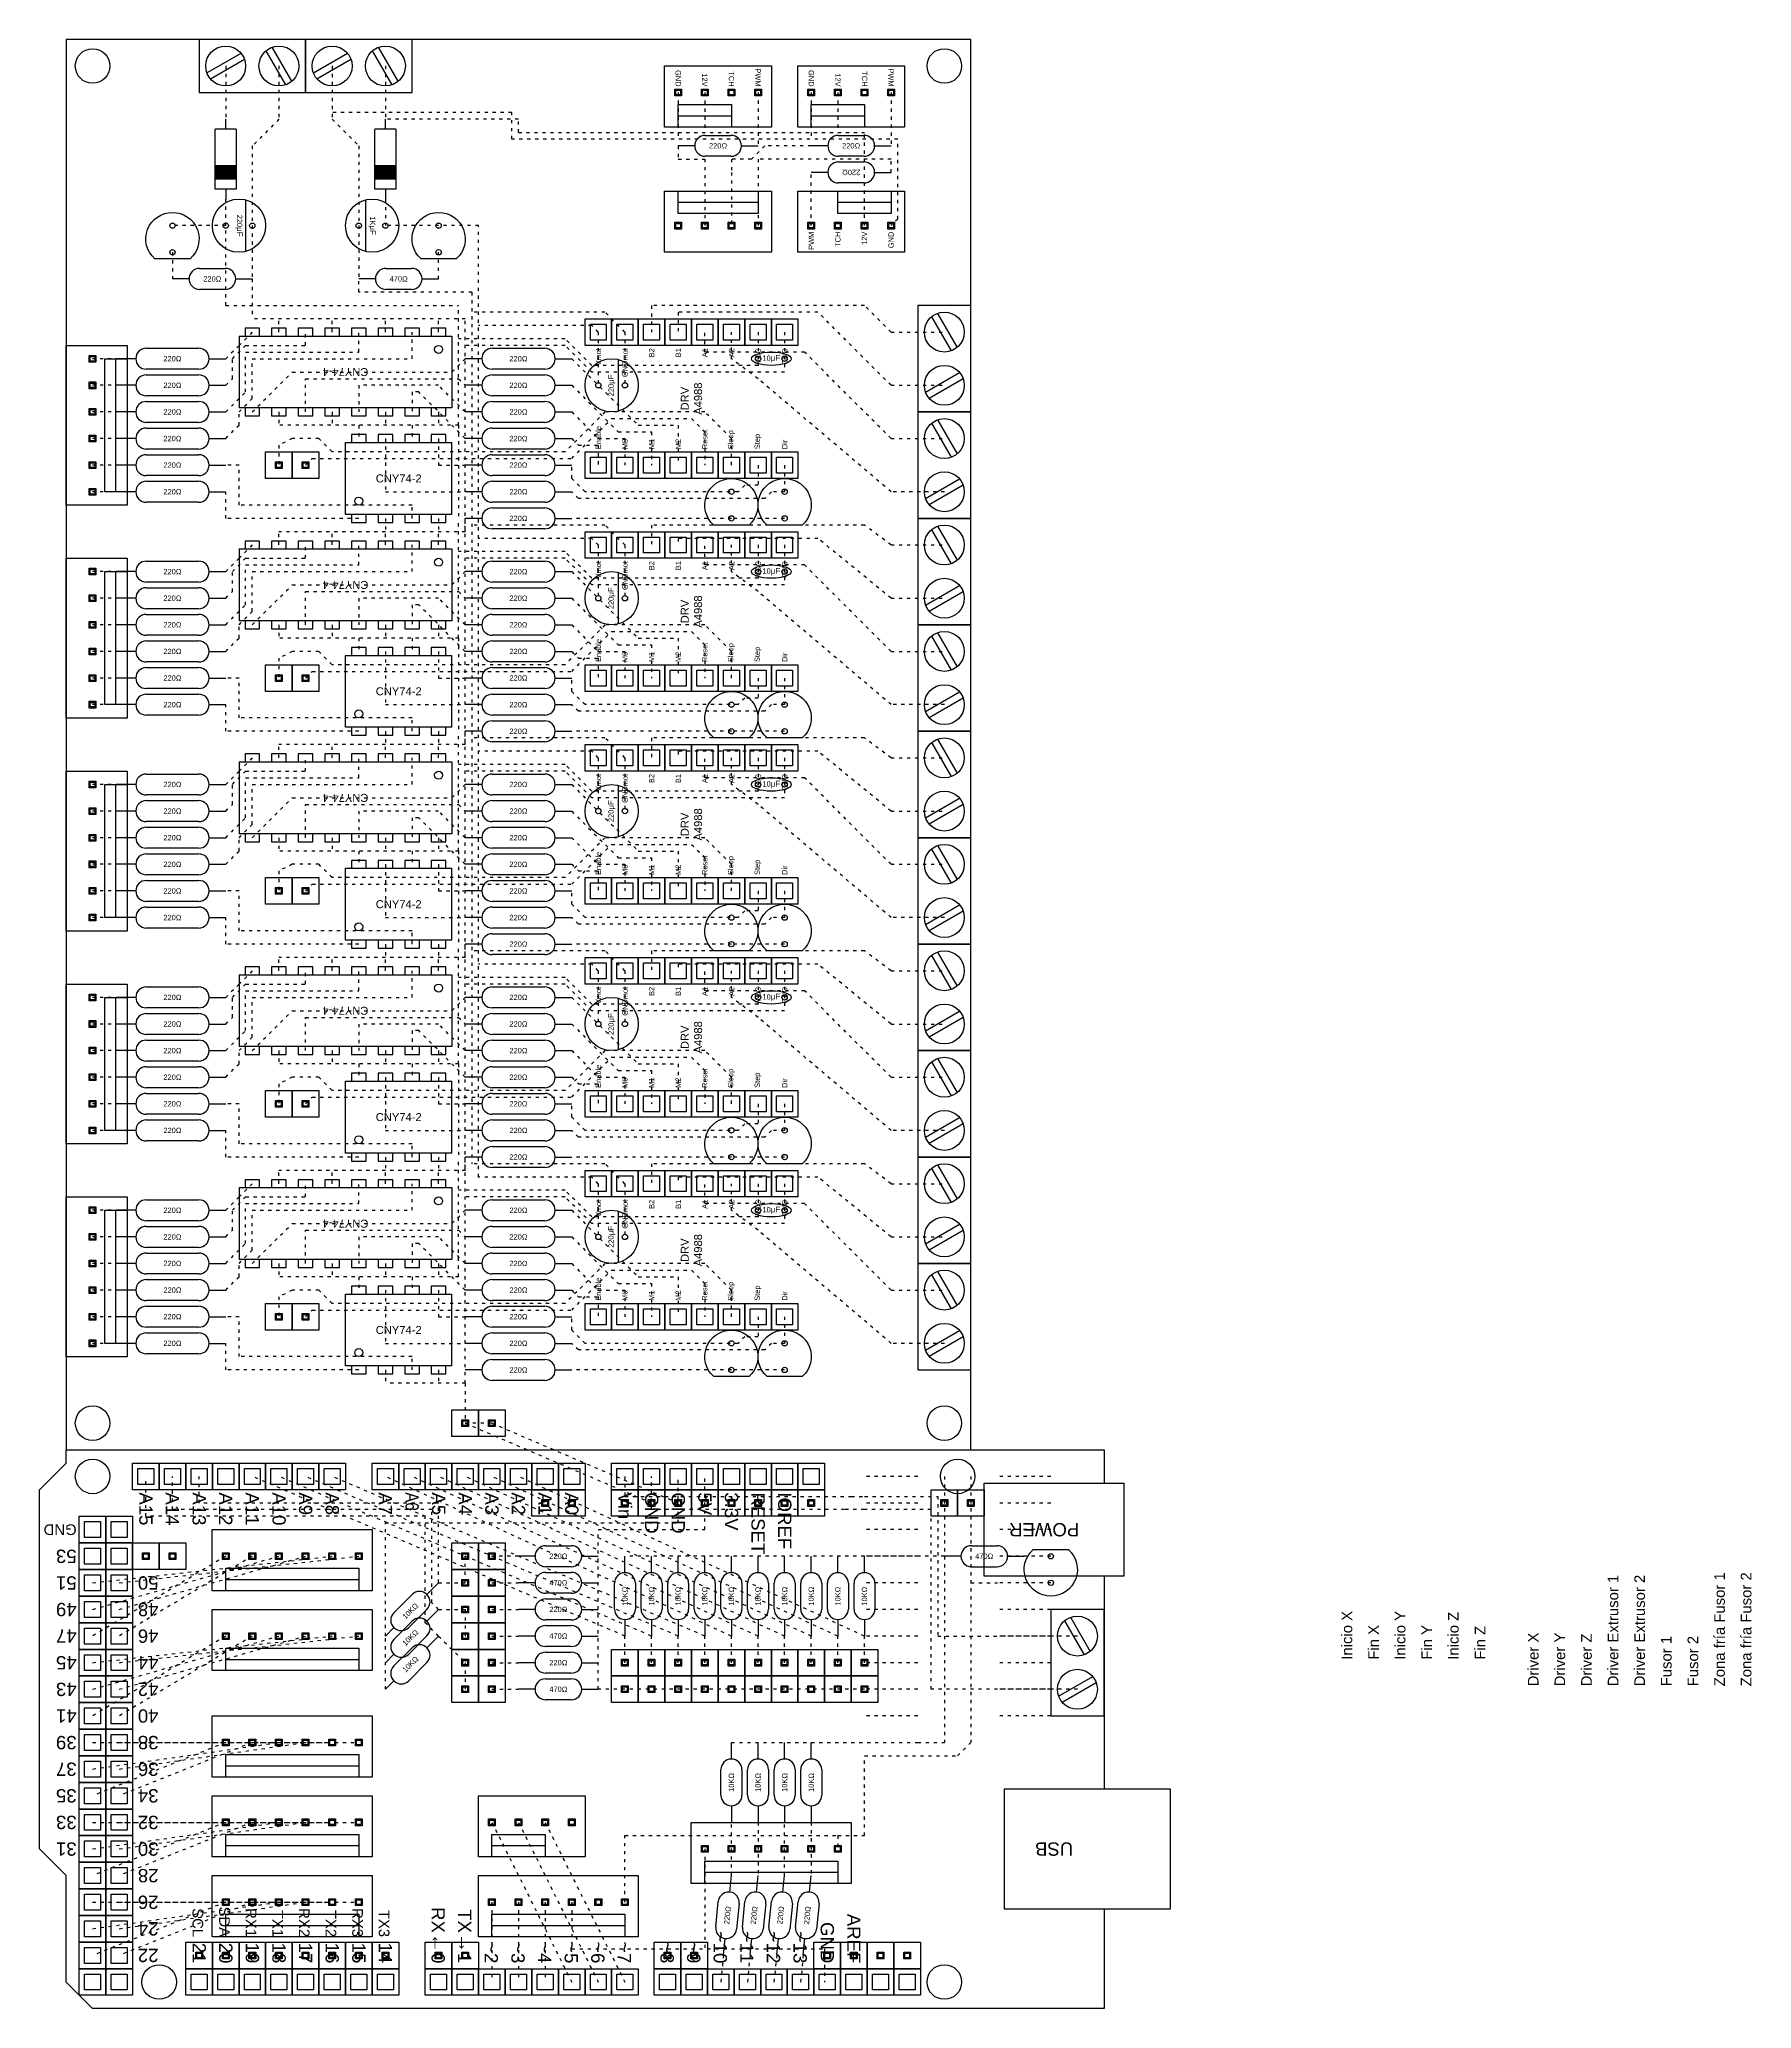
# Model space of a CAD drawing. Header units: millimetres. Extents: x 7505 to 27833, y -9600 to 533.
# Drawn here: x 21400 to 27833, y -9600 to -2200 of the extents above; entities that cross this region are included whole.
import ezdxf

# ---------------------------------------------------------------- set-up
doc = ezdxf.new("R2010")
doc.units = ezdxf.units.MM
doc.linetypes.add('ACAD_ISO03W100', pattern=[30, 12, -18])
doc.layers.add('Cableado', color=7, linetype='ACAD_ISO03W100')
doc.styles.get("Standard").update_dxf_attribs({"font": 'arial.ttf'})

msp = doc.modelspace()

# ---------------------------------------------------------------- hatches: boundary and pattern name
h = msp.add_hatch(color=256)
h.dxf.hatch_style = 1
h.paths.add_polyline_path([(22060.6, -2725), (22139.4, -2725), (22139.4, -2675), (22060.6, -2675)])
h = msp.add_hatch(color=256)
h.dxf.hatch_style = 1
h.paths.add_polyline_path([(22660.6, -2725), (22739.4, -2725), (22739.4, -2675), (22660.6, -2675)])

# ---------------------------------------------------------------- linework, layer by layer
for p, q in [((22100, -2537.3), (22100, -2500)), ((22700, -2537.3), (22700, -2500)), ((22060.6, -2762.8), (22060.6, -2537.2)), ((22139.4, -2537.2), (22139.4, -2762.8)), ((22660.6, -2762.8), (22660.6, -2537.2)), ((22739.4, -2537.2), (22739.4, -2762.8)), ((23862.3, -2600), (23800, -2600)), ((24037.8, -2600), (24100, -2600)), ((24362.3, -2600), (24300, -2600)), ((24537.8, -2600), (24600, -2600)), ((24362.2, -2700), (24300, -2700)), ((24537.7, -2700), (24600, -2700)), ((22100, -2762.8), (22100, -2800)), ((22175, -2803.2), (22175, -2996.8)), ((22625, -2803.2), (22625, -2996.8)), ((22700, -2762.8), (22700, -2800)), ((21962.3, -3100), (21900, -3100)), ((22137.8, -3100), (22200, -3100)), ((22662.3, -3100), (22600, -3100)), ((22837.8, -3100), (22900, -3100)), ((21762.3, -3400), (21700, -3400)), ((22037.8, -3400), (22100, -3400)), ((23062.3, -3400), (23000, -3400)), ((23337.8, -3400), (23400, -3400)), ((23575, -3403.2), (23575, -3596.8)), ((21762.3, -3500), (21700, -3500)), ((22037.8, -3500), (22100, -3500)), ((23062.3, -3500), (23000, -3500)), ((23337.8, -3500), (23400, -3500)), ((21762.3, -3600), (21700, -3600)), ((22037.8, -3600), (22100, -3600)), ((23062.3, -3600), (23000, -3600)), ((23337.8, -3600), (23400, -3600)), ((21762.3, -3700), (21700, -3700)), ((22037.8, -3700), (22100, -3700)), ((23062.3, -3700), (23000, -3700)), ((23337.8, -3700), (23400, -3700)), ((21762.3, -3800), (21700, -3800)), ((22037.8, -3800), (22100, -3800)), ((23062.3, -3800), (23000, -3800)), ((23337.8, -3800), (23400, -3800)), ((21762.3, -3900), (21700, -3900)), ((22037.8, -3900), (22100, -3900)), ((23062.3, -3900), (23000, -3900)), ((23337.8, -3900), (23400, -3900)), ((23062.3, -4000), (23000, -4000)), ((23337.8, -4000), (23400, -4000)), ((21762.3, -4200), (21700, -4200)), ((22037.8, -4200), (22100, -4200)), ((23062.3, -4200), (23000, -4200)), ((23337.8, -4200), (23400, -4200)), ((23575, -4203.2), (23575, -4396.8)), ((21762.3, -4300), (21700, -4300)), ((22037.8, -4300), (22100, -4300)), ((23062.3, -4300), (23000, -4300)), ((23337.8, -4300), (23400, -4300)), ((21762.3, -4400), (21700, -4400)), ((22037.8, -4400), (22100, -4400)), ((23062.3, -4400), (23000, -4400)), ((23337.8, -4400), (23400, -4400)), ((21762.3, -4500), (21700, -4500)), ((22037.8, -4500), (22100, -4500)), ((23062.3, -4500), (23000, -4500)), ((23337.8, -4500), (23400, -4500)), ((21762.3, -4600), (21700, -4600)), ((22037.8, -4600), (22100, -4600)), ((23062.3, -4600), (23000, -4600)), ((23337.8, -4600), (23400, -4600)), ((21762.3, -4700), (21700, -4700)), ((22037.8, -4700), (22100, -4700)), ((23062.3, -4700), (23000, -4700)), ((23337.8, -4700), (23400, -4700)), ((23062.3, -4800), (23000, -4800)), ((23337.8, -4800), (23400, -4800)), ((21762.3, -5000), (21700, -5000)), ((22037.8, -5000), (22100, -5000)), ((23062.3, -5000), (23000, -5000)), ((23337.8, -5000), (23400, -5000)), ((23575, -5003.2), (23575, -5196.8)), ((21762.3, -5100), (21700, -5100)), ((22037.8, -5100), (22100, -5100)), ((23062.3, -5100), (23000, -5100)), ((23337.8, -5100), (23400, -5100)), ((21762.3, -5200), (21700, -5200)), ((22037.8, -5200), (22100, -5200)), ((23062.3, -5200), (23000, -5200)), ((23337.8, -5200), (23400, -5200)), ((21762.3, -5300), (21700, -5300)), ((22037.8, -5300), (22100, -5300)), ((23062.3, -5300), (23000, -5300)), ((23337.8, -5300), (23400, -5300)), ((21762.3, -5400), (21700, -5400)), ((22037.8, -5400), (22100, -5400)), ((23062.3, -5400), (23000, -5400)), ((23337.8, -5400), (23400, -5400)), ((21762.3, -5500), (21700, -5500)), ((22037.8, -5500), (22100, -5500)), ((23062.3, -5500), (23000, -5500)), ((23337.8, -5500), (23400, -5500)), ((23062.3, -5600), (23000, -5600)), ((23337.8, -5600), (23400, -5600)), ((21762.3, -5800), (21700, -5800)), ((22037.8, -5800), (22100, -5800)), ((23062.3, -5800), (23000, -5800)), ((23337.8, -5800), (23400, -5800)), ((23575, -5803.2), (23575, -5996.8)), ((21762.3, -5900), (21700, -5900)), ((22037.8, -5900), (22100, -5900)), ((23062.3, -5900), (23000, -5900)), ((23337.8, -5900), (23400, -5900)), ((21762.3, -6000), (21700, -6000)), ((22037.8, -6000), (22100, -6000)), ((23062.3, -6000), (23000, -6000)), ((23337.8, -6000), (23400, -6000)), ((21762.3, -6100), (21700, -6100)), ((22037.8, -6100), (22100, -6100)), ((23062.3, -6100), (23000, -6100)), ((23337.8, -6100), (23400, -6100)), ((21762.3, -6200), (21700, -6200)), ((22037.8, -6200), (22100, -6200)), ((23062.3, -6200), (23000, -6200)), ((23337.8, -6200), (23400, -6200)), ((21762.3, -6300), (21700, -6300)), ((22037.8, -6300), (22100, -6300)), ((23062.3, -6300), (23000, -6300)), ((23337.8, -6300), (23400, -6300)), ((23062.3, -6400), (23000, -6400)), ((23337.8, -6400), (23400, -6400)), ((21762.3, -6600), (21700, -6600)), ((22037.8, -6600), (22100, -6600)), ((23062.3, -6600), (23000, -6600)), ((23337.8, -6600), (23400, -6600)), ((23575, -6603.2), (23575, -6796.8)), ((21762.3, -6700), (21700, -6700)), ((22037.8, -6700), (22100, -6700)), ((23062.3, -6700), (23000, -6700)), ((23337.8, -6700), (23400, -6700)), ((21762.3, -6800), (21700, -6800)), ((22037.8, -6800), (22100, -6800)), ((23062.3, -6800), (23000, -6800)), ((23337.8, -6800), (23400, -6800)), ((21762.3, -6900), (21700, -6900)), ((22037.8, -6900), (22100, -6900)), ((23062.3, -6900), (23000, -6900)), ((23337.8, -6900), (23400, -6900)), ((21762.3, -7000), (21700, -7000)), ((22037.8, -7000), (22100, -7000)), ((23062.3, -7000), (23000, -7000)), ((23337.8, -7000), (23400, -7000)), ((21762.3, -7100), (21700, -7100)), ((22037.8, -7100), (22100, -7100)), ((23062.3, -7100), (23000, -7100)), ((23337.8, -7100), (23400, -7100)), ((23062.3, -7200), (23000, -7200)), ((23337.8, -7200), (23400, -7200)), ((23262.3, -7900), (23200, -7900)), ((23437.8, -7900), (23500, -7900)), ((23600, -7962.2), (23600, -7900)), ((23700, -7962.2), (23700, -7900)), ((23800, -7962.2), (23800, -7900)), ((23900, -7962.2), (23900, -7900)), ((24000, -7962.2), (24000, -7900)), ((24100, -7962.2), (24100, -7900)), ((24200, -7962.2), (24200, -7900)), ((24300, -7962.2), (24300, -7900)), ((24400, -7962.2), (24400, -7900)), ((24500, -7962.2), (24500, -7900)), ((24862.3, -7900), (24800, -7900)), ((25037.8, -7900), (25100, -7900)), ((22856, -8044), (22900, -8000)), ((23262.3, -8000), (23200, -8000)), ((23437.8, -8000), (23500, -8000)), ((22856, -8144), (22900, -8100)), ((23262.3, -8100), (23200, -8100)), ((23437.8, -8100), (23500, -8100)), ((23600, -8137.7), (23600, -8200)), ((23700, -8137.7), (23700, -8200)), ((23800, -8137.7), (23800, -8200)), ((23900, -8137.7), (23900, -8200)), ((24000, -8137.7), (24000, -8200)), ((24100, -8137.7), (24100, -8200)), ((24200, -8137.7), (24200, -8200)), ((24300, -8137.7), (24300, -8200)), ((24400, -8137.7), (24400, -8200)), ((24500, -8137.7), (24500, -8200)), ((22731.9, -8168.1), (22700, -8200)), ((22856, -8244), (22900, -8200)), ((23262.3, -8200), (23200, -8200)), ((23437.8, -8200), (23500, -8200)), ((22731.9, -8268.1), (22700, -8300)), ((23262.3, -8300), (23200, -8300)), ((23437.8, -8300), (23500, -8300)), ((22731.9, -8368.1), (22700, -8400)), ((23262.3, -8400), (23200, -8400)), ((23437.8, -8400), (23500, -8400)), ((24000, -8662.2), (24000, -8600)), ((24100, -8662.2), (24100, -8600)), ((24200, -8662.2), (24200, -8600)), ((24300, -8662.2), (24300, -8600)), ((24000, -8837.7), (24000, -8900)), ((24100, -8837.7), (24100, -8900)), ((24200, -8837.7), (24200, -8900)), ((24300, -8837.7), (24300, -8900)), ((23993.8, -9161.9), (24000, -9100)), ((24093.8, -9161.9), (24100, -9100)), ((24193.8, -9161.9), (24200, -9100)), ((24293.8, -9161.9), (24300, -9100)), ((23970.1, -9398.5), (23976.3, -9336.6)), ((24070.1, -9398.5), (24076.3, -9336.6)), ((24170.1, -9398.5), (24176.3, -9336.6)), ((24270.1, -9398.5), (24276.3, -9336.6))]:
    msp.add_line(p, q)
at = {"color": 1}
for p, q in [((22150, -3315), (22150, -3585)), ((22950, -3315), (22950, -3585)), ((22550, -3985), (22550, -3715)), ((22950, -3985), (22950, -3715)), ((22150, -4115), (22150, -4385)), ((22950, -4115), (22950, -4385)), ((22550, -4785), (22550, -4515)), ((22950, -4785), (22950, -4515)), ((22150, -4915), (22150, -5185)), ((22950, -4915), (22950, -5185)), ((22550, -5585), (22550, -5315)), ((22950, -5585), (22950, -5315)), ((22150, -5715), (22150, -5985)), ((22950, -5715), (22950, -5985)), ((22550, -6385), (22550, -6115)), ((22950, -6385), (22950, -6115)), ((22150, -6515), (22150, -6785)), ((22950, -6515), (22950, -6785)), ((22550, -7185), (22550, -6915)), ((22950, -7185), (22950, -6915))]:
    msp.add_line(p, q, dxfattribs=at)
for points in [[(21500, -2200), (21500, -7500), (24900, -7500), (24900, -2200)], [(22400, -2200), (22000, -2200), (22000, -2400), (22400, -2400)], [(22800, -2200), (22400, -2200), (22400, -2400), (22800, -2400)], [(24900, -3600), (24900, -3200), (24700, -3200), (24700, -3600)], [(22227.5, -3285), (22172.5, -3285), (22172.5, -3315), (22227.5, -3315)], [(22327.5, -3285), (22272.5, -3285), (22272.5, -3315), (22327.5, -3315)], [(22427.5, -3285), (22372.5, -3285), (22372.5, -3315), (22427.5, -3315)], [(22527.5, -3285), (22472.5, -3285), (22472.5, -3315), (22527.5, -3315)], [(22627.5, -3285), (22572.5, -3285), (22572.5, -3315), (22627.5, -3315)], [(22727.5, -3285), (22672.5, -3285), (22672.5, -3315), (22727.5, -3315)], [(22727.5, -3285), (22672.5, -3285), (22672.5, -3315), (22727.5, -3315)], [(22827.5, -3285), (22772.5, -3285), (22772.5, -3315), (22827.5, -3315)], [(22927.5, -3285), (22872.5, -3285), (22872.5, -3315), (22927.5, -3315)], [(22227.5, -3585), (22172.5, -3585), (22172.5, -3615), (22227.5, -3615)], [(22327.5, -3585), (22272.5, -3585), (22272.5, -3615), (22327.5, -3615)], [(22427.5, -3585), (22372.5, -3585), (22372.5, -3615), (22427.5, -3615)], [(22527.5, -3585), (22472.5, -3585), (22472.5, -3615), (22527.5, -3615)], [(22627.5, -3585), (22572.5, -3585), (22572.5, -3615), (22627.5, -3615)], [(22727.5, -3585), (22672.5, -3585), (22672.5, -3615), (22727.5, -3615)], [(22727.5, -3585), (22672.5, -3585), (22672.5, -3615), (22727.5, -3615)], [(22827.5, -3585), (22772.5, -3585), (22772.5, -3615), (22827.5, -3615)], [(22927.5, -3585), (22872.5, -3585), (22872.5, -3615), (22927.5, -3615)], [(24900, -4000), (24900, -3600), (24700, -3600), (24700, -4000)], [(22572.5, -3715), (22627.5, -3715), (22627.5, -3685), (22572.5, -3685)], [(22672.5, -3715), (22727.5, -3715), (22727.5, -3685), (22672.5, -3685)], [(22772.5, -3715), (22827.5, -3715), (22827.5, -3685), (22772.5, -3685)], [(22872.5, -3715), (22927.5, -3715), (22927.5, -3685), (22872.5, -3685)], [(22572.5, -4015), (22627.5, -4015), (22627.5, -3985), (22572.5, -3985)], [(22672.5, -4015), (22727.5, -4015), (22727.5, -3985), (22672.5, -3985)], [(22772.5, -4015), (22827.5, -4015), (22827.5, -3985), (22772.5, -3985)], [(22872.5, -4015), (22927.5, -4015), (22927.5, -3985), (22872.5, -3985)], [(24900, -4400), (24900, -4000), (24700, -4000), (24700, -4400)], [(22227.5, -4085), (22172.5, -4085), (22172.5, -4115), (22227.5, -4115)], [(22327.5, -4085), (22272.5, -4085), (22272.5, -4115), (22327.5, -4115)], [(22427.5, -4085), (22372.5, -4085), (22372.5, -4115), (22427.5, -4115)], [(22527.5, -4085), (22472.5, -4085), (22472.5, -4115), (22527.5, -4115)], [(22627.5, -4085), (22572.5, -4085), (22572.5, -4115), (22627.5, -4115)], [(22727.5, -4085), (22672.5, -4085), (22672.5, -4115), (22727.5, -4115)], [(22727.5, -4085), (22672.5, -4085), (22672.5, -4115), (22727.5, -4115)], [(22827.5, -4085), (22772.5, -4085), (22772.5, -4115), (22827.5, -4115)], [(22927.5, -4085), (22872.5, -4085), (22872.5, -4115), (22927.5, -4115)], [(22227.5, -4385), (22172.5, -4385), (22172.5, -4415), (22227.5, -4415)], [(22327.5, -4385), (22272.5, -4385), (22272.5, -4415), (22327.5, -4415)], [(22427.5, -4385), (22372.5, -4385), (22372.5, -4415), (22427.5, -4415)], [(22527.5, -4385), (22472.5, -4385), (22472.5, -4415), (22527.5, -4415)], [(22627.5, -4385), (22572.5, -4385), (22572.5, -4415), (22627.5, -4415)], [(22727.5, -4385), (22672.5, -4385), (22672.5, -4415), (22727.5, -4415)], [(22727.5, -4385), (22672.5, -4385), (22672.5, -4415), (22727.5, -4415)], [(22827.5, -4385), (22772.5, -4385), (22772.5, -4415), (22827.5, -4415)], [(22927.5, -4385), (22872.5, -4385), (22872.5, -4415), (22927.5, -4415)], [(24900, -4800), (24900, -4400), (24700, -4400), (24700, -4800)], [(22572.5, -4515), (22627.5, -4515), (22627.5, -4485), (22572.5, -4485)], [(22672.5, -4515), (22727.5, -4515), (22727.5, -4485), (22672.5, -4485)], [(22772.5, -4515), (22827.5, -4515), (22827.5, -4485), (22772.5, -4485)], [(22872.5, -4515), (22927.5, -4515), (22927.5, -4485), (22872.5, -4485)], [(22572.5, -4815), (22627.5, -4815), (22627.5, -4785), (22572.5, -4785)], [(22672.5, -4815), (22727.5, -4815), (22727.5, -4785), (22672.5, -4785)], [(22772.5, -4815), (22827.5, -4815), (22827.5, -4785), (22772.5, -4785)], [(22872.5, -4815), (22927.5, -4815), (22927.5, -4785), (22872.5, -4785)], [(24900, -5200), (24900, -4800), (24700, -4800), (24700, -5200)], [(22227.5, -4885), (22172.5, -4885), (22172.5, -4915), (22227.5, -4915)], [(22327.5, -4885), (22272.5, -4885), (22272.5, -4915), (22327.5, -4915)], [(22427.5, -4885), (22372.5, -4885), (22372.5, -4915), (22427.5, -4915)], [(22527.5, -4885), (22472.5, -4885), (22472.5, -4915), (22527.5, -4915)], [(22627.5, -4885), (22572.5, -4885), (22572.5, -4915), (22627.5, -4915)], [(22727.5, -4885), (22672.5, -4885), (22672.5, -4915), (22727.5, -4915)], [(22727.5, -4885), (22672.5, -4885), (22672.5, -4915), (22727.5, -4915)], [(22827.5, -4885), (22772.5, -4885), (22772.5, -4915), (22827.5, -4915)], [(22927.5, -4885), (22872.5, -4885), (22872.5, -4915), (22927.5, -4915)], [(22227.5, -5185), (22172.5, -5185), (22172.5, -5215), (22227.5, -5215)], [(22327.5, -5185), (22272.5, -5185), (22272.5, -5215), (22327.5, -5215)], [(22427.5, -5185), (22372.5, -5185), (22372.5, -5215), (22427.5, -5215)], [(22527.5, -5185), (22472.5, -5185), (22472.5, -5215), (22527.5, -5215)], [(22627.5, -5185), (22572.5, -5185), (22572.5, -5215), (22627.5, -5215)], [(22727.5, -5185), (22672.5, -5185), (22672.5, -5215), (22727.5, -5215)], [(22727.5, -5185), (22672.5, -5185), (22672.5, -5215), (22727.5, -5215)], [(22827.5, -5185), (22772.5, -5185), (22772.5, -5215), (22827.5, -5215)], [(22927.5, -5185), (22872.5, -5185), (22872.5, -5215), (22927.5, -5215)], [(24900, -5600), (24900, -5200), (24700, -5200), (24700, -5600)], [(22572.5, -5315), (22627.5, -5315), (22627.5, -5285), (22572.5, -5285)], [(22672.5, -5315), (22727.5, -5315), (22727.5, -5285), (22672.5, -5285)], [(22772.5, -5315), (22827.5, -5315), (22827.5, -5285), (22772.5, -5285)], [(22872.5, -5315), (22927.5, -5315), (22927.5, -5285), (22872.5, -5285)], [(22572.5, -5615), (22627.5, -5615), (22627.5, -5585), (22572.5, -5585)], [(22672.5, -5615), (22727.5, -5615), (22727.5, -5585), (22672.5, -5585)], [(22772.5, -5615), (22827.5, -5615), (22827.5, -5585), (22772.5, -5585)], [(22872.5, -5615), (22927.5, -5615), (22927.5, -5585), (22872.5, -5585)], [(24900, -6000), (24900, -5600), (24700, -5600), (24700, -6000)], [(22227.5, -5685), (22172.5, -5685), (22172.5, -5715), (22227.5, -5715)], [(22327.5, -5685), (22272.5, -5685), (22272.5, -5715), (22327.5, -5715)], [(22427.5, -5685), (22372.5, -5685), (22372.5, -5715), (22427.5, -5715)], [(22527.5, -5685), (22472.5, -5685), (22472.5, -5715), (22527.5, -5715)], [(22627.5, -5685), (22572.5, -5685), (22572.5, -5715), (22627.5, -5715)], [(22727.5, -5685), (22672.5, -5685), (22672.5, -5715), (22727.5, -5715)], [(22727.5, -5685), (22672.5, -5685), (22672.5, -5715), (22727.5, -5715)], [(22827.5, -5685), (22772.5, -5685), (22772.5, -5715), (22827.5, -5715)], [(22927.5, -5685), (22872.5, -5685), (22872.5, -5715), (22927.5, -5715)], [(22227.5, -5985), (22172.5, -5985), (22172.5, -6015), (22227.5, -6015)], [(22327.5, -5985), (22272.5, -5985), (22272.5, -6015), (22327.5, -6015)], [(22427.5, -5985), (22372.5, -5985), (22372.5, -6015), (22427.5, -6015)], [(22527.5, -5985), (22472.5, -5985), (22472.5, -6015), (22527.5, -6015)], [(22627.5, -5985), (22572.5, -5985), (22572.5, -6015), (22627.5, -6015)], [(22727.5, -5985), (22672.5, -5985), (22672.5, -6015), (22727.5, -6015)], [(22727.5, -5985), (22672.5, -5985), (22672.5, -6015), (22727.5, -6015)], [(22827.5, -5985), (22772.5, -5985), (22772.5, -6015), (22827.5, -6015)], [(22927.5, -5985), (22872.5, -5985), (22872.5, -6015), (22927.5, -6015)], [(24900, -6400), (24900, -6000), (24700, -6000), (24700, -6400)], [(22572.5, -6115), (22627.5, -6115), (22627.5, -6085), (22572.5, -6085)], [(22672.5, -6115), (22727.5, -6115), (22727.5, -6085), (22672.5, -6085)], [(22772.5, -6115), (22827.5, -6115), (22827.5, -6085), (22772.5, -6085)], [(22872.5, -6115), (22927.5, -6115), (22927.5, -6085), (22872.5, -6085)], [(22572.5, -6415), (22627.5, -6415), (22627.5, -6385), (22572.5, -6385)], [(22672.5, -6415), (22727.5, -6415), (22727.5, -6385), (22672.5, -6385)], [(22772.5, -6415), (22827.5, -6415), (22827.5, -6385), (22772.5, -6385)], [(22872.5, -6415), (22927.5, -6415), (22927.5, -6385), (22872.5, -6385)], [(24900, -6800), (24900, -6400), (24700, -6400), (24700, -6800)], [(22227.5, -6485), (22172.5, -6485), (22172.5, -6515), (22227.5, -6515)], [(22327.5, -6485), (22272.5, -6485), (22272.5, -6515), (22327.5, -6515)], [(22427.5, -6485), (22372.5, -6485), (22372.5, -6515), (22427.5, -6515)], [(22527.5, -6485), (22472.5, -6485), (22472.5, -6515), (22527.5, -6515)], [(22627.5, -6485), (22572.5, -6485), (22572.5, -6515), (22627.5, -6515)], [(22727.5, -6485), (22672.5, -6485), (22672.5, -6515), (22727.5, -6515)], [(22727.5, -6485), (22672.5, -6485), (22672.5, -6515), (22727.5, -6515)], [(22827.5, -6485), (22772.5, -6485), (22772.5, -6515), (22827.5, -6515)], [(22927.5, -6485), (22872.5, -6485), (22872.5, -6515), (22927.5, -6515)], [(22227.5, -6785), (22172.5, -6785), (22172.5, -6815), (22227.5, -6815)], [(22327.5, -6785), (22272.5, -6785), (22272.5, -6815), (22327.5, -6815)], [(22427.5, -6785), (22372.5, -6785), (22372.5, -6815), (22427.5, -6815)], [(22527.5, -6785), (22472.5, -6785), (22472.5, -6815), (22527.5, -6815)], [(22627.5, -6785), (22572.5, -6785), (22572.5, -6815), (22627.5, -6815)], [(22727.5, -6785), (22672.5, -6785), (22672.5, -6815), (22727.5, -6815)], [(22727.5, -6785), (22672.5, -6785), (22672.5, -6815), (22727.5, -6815)], [(22827.5, -6785), (22772.5, -6785), (22772.5, -6815), (22827.5, -6815)], [(22927.5, -6785), (22872.5, -6785), (22872.5, -6815), (22927.5, -6815)], [(24900, -7200), (24900, -6800), (24700, -6800), (24700, -7200)], [(22572.5, -6915), (22627.5, -6915), (22627.5, -6885), (22572.5, -6885)], [(22672.5, -6915), (22727.5, -6915), (22727.5, -6885), (22672.5, -6885)], [(22772.5, -6915), (22827.5, -6915), (22827.5, -6885), (22772.5, -6885)], [(22872.5, -6915), (22927.5, -6915), (22927.5, -6885), (22872.5, -6885)], [(22572.5, -7215), (22627.5, -7215), (22627.5, -7185), (22572.5, -7185)], [(22672.5, -7215), (22727.5, -7215), (22727.5, -7185), (22672.5, -7185)], [(22772.5, -7215), (22827.5, -7215), (22827.5, -7185), (22772.5, -7185)], [(22872.5, -7215), (22927.5, -7215), (22927.5, -7185), (22872.5, -7185)], [(25475, -7625), (25475, -7975), (24950, -7975), (24950, -7625)], [(25400, -8500), (25400, -8100), (25200, -8100), (25200, -8500)], [(25650, -8775), (25025, -8775), (25025, -9225), (25650, -9225)], [(24387.4, -9012.6), (24387.4, -8987.4), (24412.6, -8987.4), (24412.6, -9012.6)], [(24391.3, -9008.7), (24391.3, -8991.3), (24408.7, -8991.3), (24408.7, -9008.7)], [(23487.4, -9212.6), (23487.4, -9187.4), (23512.6, -9187.4), (23512.6, -9212.6)], [(23491.3, -9208.7), (23491.3, -9191.3), (23508.7, -9191.3), (23508.7, -9208.7)], [(23587.4, -9212.6), (23587.4, -9187.4), (23612.6, -9187.4), (23612.6, -9212.6)], [(23591.3, -9208.7), (23591.3, -9191.3), (23608.7, -9191.3), (23608.7, -9208.7)]]:
    msp.add_lwpolyline(points, close=True, dxfattribs=at)
at = {"color": 7}
for points in [[(22029.5, -2325.7), (22157.5, -2251.8)], [(22042.5, -2348.2), (22170.5, -2274.3)], [(22325.7, -2370.5), (22251.8, -2242.5)], [(22348.2, -2357.5), (22274.3, -2229.5)], [(22429.5, -2325.7), (22557.5, -2251.8)], [(22442.5, -2348.2), (22570.5, -2274.3)], [(22725.7, -2370.5), (22651.8, -2242.5)], [(22748.2, -2357.5), (22674.3, -2229.5)], [(24751.8, -3242.5), (24825.7, -3370.5)], [(24774.3, -3229.5), (24848.2, -3357.5)], [(24729.5, -3525.7), (24857.5, -3451.8)], [(24742.5, -3548.2), (24870.5, -3474.3)], [(24751.8, -3642.5), (24825.7, -3770.5)], [(24774.3, -3629.5), (24848.2, -3757.5)], [(24729.5, -3925.7), (24857.5, -3851.8)], [(24742.5, -3948.2), (24870.5, -3874.3)], [(24751.8, -4042.5), (24825.7, -4170.5)], [(24774.3, -4029.5), (24848.2, -4157.5)], [(24729.5, -4325.7), (24857.5, -4251.8)], [(24742.5, -4348.2), (24870.5, -4274.3)], [(24774.3, -4429.5), (24848.2, -4557.5)], [(24751.8, -4442.5), (24825.7, -4570.5)], [(24729.5, -4725.7), (24857.5, -4651.8)], [(24742.5, -4748.2), (24870.5, -4674.3)], [(24751.8, -4842.5), (24825.7, -4970.5)], [(24774.3, -4829.5), (24848.2, -4957.5)], [(24729.5, -5125.7), (24857.5, -5051.8)], [(24742.5, -5148.2), (24870.5, -5074.3)], [(24751.8, -5242.5), (24825.7, -5370.5)], [(24774.3, -5229.5), (24848.2, -5357.5)], [(24729.5, -5525.7), (24857.5, -5451.8)], [(24742.5, -5548.2), (24870.5, -5474.3)], [(24751.8, -5642.5), (24825.7, -5770.5)], [(24774.3, -5629.5), (24848.2, -5757.5)], [(24729.5, -5925.7), (24857.5, -5851.8)], [(24742.5, -5948.2), (24870.5, -5874.3)], [(24751.8, -6042.5), (24825.7, -6170.5)], [(24774.3, -6029.5), (24848.2, -6157.5)], [(24729.5, -6325.7), (24857.5, -6251.8)], [(24742.5, -6348.2), (24870.5, -6274.3)], [(24774.3, -6429.5), (24848.2, -6557.5)], [(24751.8, -6442.5), (24825.7, -6570.5)], [(24729.5, -6725.7), (24857.5, -6651.8)], [(24742.5, -6748.2), (24870.5, -6674.3)], [(24751.8, -6842.5), (24825.7, -6970.5)], [(24774.3, -6829.5), (24848.2, -6957.5)], [(24729.5, -7125.7), (24857.5, -7051.8)], [(24742.5, -7148.2), (24870.5, -7074.3)], [(25274.3, -8129.5), (25348.2, -8257.5)], [(25251.8, -8142.5), (25325.7, -8270.5)], [(25229.5, -8425.7), (25357.5, -8351.8)], [(25242.5, -8448.2), (25370.5, -8374.3)]]:
    msp.add_lwpolyline(points, dxfattribs=at)
for points in [[(24150.8, -2529.9), (23749.2, -2529.9), (23749.2, -2300), (24150.8, -2300)], [(24650.8, -2529.9), (24249.2, -2529.9), (24249.2, -2300), (24650.8, -2300)], [(23812.6, -2412.6), (23787.4, -2412.6), (23787.4, -2387.4), (23812.6, -2387.4)], [(23808.7, -2408.7), (23791.3, -2408.7), (23791.3, -2391.3), (23808.7, -2391.3)], [(23912.6, -2412.6), (23887.4, -2412.6), (23887.4, -2387.4), (23912.6, -2387.4)], [(23908.7, -2408.7), (23891.3, -2408.7), (23891.3, -2391.3), (23908.7, -2391.3)], [(24012.6, -2412.6), (23987.4, -2412.6), (23987.4, -2387.4), (24012.6, -2387.4)], [(24008.7, -2408.7), (23991.3, -2408.7), (23991.3, -2391.3), (24008.7, -2391.3)], [(24112.6, -2412.6), (24087.4, -2412.6), (24087.4, -2387.4), (24112.6, -2387.4)], [(24108.7, -2408.7), (24091.3, -2408.7), (24091.3, -2391.3), (24108.7, -2391.3)], [(24312.6, -2412.6), (24287.4, -2412.6), (24287.4, -2387.4), (24312.6, -2387.4)], [(24308.7, -2408.7), (24291.3, -2408.7), (24291.3, -2391.3), (24308.7, -2391.3)], [(24412.6, -2412.6), (24387.4, -2412.6), (24387.4, -2387.4), (24412.6, -2387.4)], [(24408.7, -2408.7), (24391.3, -2408.7), (24391.3, -2391.3), (24408.7, -2391.3)], [(24512.6, -2412.6), (24487.4, -2412.6), (24487.4, -2387.4), (24512.6, -2387.4)], [(24508.7, -2408.7), (24491.3, -2408.7), (24491.3, -2391.3), (24508.7, -2391.3)], [(24612.6, -2412.6), (24587.4, -2412.6), (24587.4, -2387.4), (24612.6, -2387.4)], [(24608.7, -2408.7), (24591.3, -2408.7), (24591.3, -2391.3), (24608.7, -2391.3)], [(23800, -2445.3), (24000, -2445.3), (24000, -2529.9), (23800, -2529.9)], [(23800, -2487.6), (24000, -2487.6), (24000, -2529.9), (23800, -2529.9)], [(24300, -2445.3), (24500, -2445.3), (24500, -2529.9), (24300, -2529.9)], [(24300, -2487.6), (24500, -2487.6), (24500, -2529.9), (24300, -2529.9)], [(23749.2, -2770.1), (24150.8, -2770.1), (24150.8, -3000), (23749.2, -3000)], [(24100, -2854.7), (23800, -2854.7), (23800, -2770.1), (24100, -2770.1)], [(24100, -2812.4), (23800, -2812.4), (23800, -2770.1), (24100, -2770.1)], [(24249.2, -2770.1), (24650.8, -2770.1), (24650.8, -3000), (24249.2, -3000)], [(24600, -2854.7), (24400, -2854.7), (24400, -2770.1), (24600, -2770.1)], [(24600, -2812.4), (24400, -2812.4), (24400, -2770.1), (24600, -2770.1)], [(23787.4, -2887.4), (23812.6, -2887.4), (23812.6, -2912.6), (23787.4, -2912.6)], [(23791.3, -2891.3), (23808.7, -2891.3), (23808.7, -2908.7), (23791.3, -2908.7)], [(23887.4, -2887.4), (23912.6, -2887.4), (23912.6, -2912.6), (23887.4, -2912.6)], [(23891.3, -2891.3), (23908.7, -2891.3), (23908.7, -2908.7), (23891.3, -2908.7)], [(23987.4, -2887.4), (24012.6, -2887.4), (24012.6, -2912.6), (23987.4, -2912.6)], [(23991.3, -2891.3), (24008.7, -2891.3), (24008.7, -2908.7), (23991.3, -2908.7)], [(24087.4, -2887.4), (24112.6, -2887.4), (24112.6, -2912.6), (24087.4, -2912.6)], [(24091.3, -2891.3), (24108.7, -2891.3), (24108.7, -2908.7), (24091.3, -2908.7)], [(24287.4, -2887.4), (24312.6, -2887.4), (24312.6, -2912.6), (24287.4, -2912.6)], [(24291.3, -2891.3), (24308.7, -2891.3), (24308.7, -2908.7), (24291.3, -2908.7)], [(24387.4, -2887.4), (24412.6, -2887.4), (24412.6, -2912.6), (24387.4, -2912.6)], [(24391.3, -2891.3), (24408.7, -2891.3), (24408.7, -2908.7), (24391.3, -2908.7)], [(24487.4, -2887.4), (24512.6, -2887.4), (24512.6, -2912.6), (24487.4, -2912.6)], [(24491.3, -2891.3), (24508.7, -2891.3), (24508.7, -2908.7), (24491.3, -2908.7)], [(24587.4, -2887.4), (24612.6, -2887.4), (24612.6, -2912.6), (24587.4, -2912.6)], [(24591.3, -2891.3), (24608.7, -2891.3), (24608.7, -2908.7), (24591.3, -2908.7)], [(23450, -3350), (23450, -3250), (23550, -3250), (23550, -3350)], [(23550, -3350), (23550, -3250), (23650, -3250), (23650, -3350)], [(23650, -3350), (23650, -3250), (23750, -3250), (23750, -3350)], [(23750, -3350), (23750, -3250), (23850, -3250), (23850, -3350)], [(23850, -3350), (23850, -3250), (23950, -3250), (23950, -3350)], [(23950, -3350), (23950, -3250), (24050, -3250), (24050, -3350)], [(24050, -3350), (24050, -3250), (24150, -3250), (24150, -3350)], [(24150, -3350), (24150, -3250), (24250, -3250), (24250, -3350)], [(23470, -3330), (23470, -3270), (23530, -3270), (23530, -3330)], [(23570, -3330), (23570, -3270), (23630, -3270), (23630, -3330)], [(23670, -3330), (23670, -3270), (23730, -3270), (23730, -3330)], [(23770, -3330), (23770, -3270), (23830, -3270), (23830, -3330)], [(23870, -3330), (23870, -3270), (23930, -3270), (23930, -3330)], [(23970, -3330), (23970, -3270), (24030, -3270), (24030, -3330)], [(24070, -3330), (24070, -3270), (24130, -3270), (24130, -3330)], [(24170, -3330), (24170, -3270), (24230, -3270), (24230, -3330)], [(21729.9, -3350), (21729.9, -3950.8), (21500, -3950.8), (21500, -3350)], [(21612.6, -3387.4), (21612.6, -3412.6), (21587.4, -3412.6), (21587.4, -3387.4)], [(21608.7, -3391.3), (21608.7, -3408.7), (21591.3, -3408.7), (21591.3, -3391.3)], [(21645.3, -3900), (21645.3, -3400), (21729.9, -3400), (21729.9, -3900)], [(21687.6, -3900), (21687.6, -3400), (21729.9, -3400), (21729.9, -3900)], [(21612.6, -3487.4), (21612.6, -3512.6), (21587.4, -3512.6), (21587.4, -3487.4)], [(21608.7, -3491.3), (21608.7, -3508.7), (21591.3, -3508.7), (21591.3, -3491.3)], [(21612.6, -3587.4), (21612.6, -3612.6), (21587.4, -3612.6), (21587.4, -3587.4)], [(21608.7, -3591.3), (21608.7, -3608.7), (21591.3, -3608.7), (21591.3, -3591.3)], [(21612.6, -3687.4), (21612.6, -3712.6), (21587.4, -3712.6), (21587.4, -3687.4)], [(21608.7, -3691.3), (21608.7, -3708.7), (21591.3, -3708.7), (21591.3, -3691.3)], [(22350, -3850), (22250, -3850), (22250, -3750), (22350, -3750)], [(22450, -3850), (22350, -3850), (22350, -3750), (22450, -3750)], [(23450, -3850), (23450, -3750), (23550, -3750), (23550, -3850)], [(23470, -3830), (23470, -3770), (23530, -3770), (23530, -3830)], [(23550, -3850), (23550, -3750), (23650, -3750), (23650, -3850)], [(23570, -3830), (23570, -3770), (23630, -3770), (23630, -3830)], [(23650, -3850), (23650, -3750), (23750, -3750), (23750, -3850)], [(23670, -3830), (23670, -3770), (23730, -3770), (23730, -3830)], [(23750, -3850), (23750, -3750), (23850, -3750), (23850, -3850)], [(23770, -3830), (23770, -3770), (23830, -3770), (23830, -3830)], [(23850, -3850), (23850, -3750), (23950, -3750), (23950, -3850)], [(23870, -3830), (23870, -3770), (23930, -3770), (23930, -3830)], [(23950, -3850), (23950, -3750), (24050, -3750), (24050, -3850)], [(23970, -3830), (23970, -3770), (24030, -3770), (24030, -3830)], [(24050, -3850), (24050, -3750), (24150, -3750), (24150, -3850)], [(24070, -3830), (24070, -3770), (24130, -3770), (24130, -3830)], [(24150, -3850), (24150, -3750), (24250, -3750), (24250, -3850)], [(24170, -3830), (24170, -3770), (24230, -3770), (24230, -3830)], [(21612.6, -3787.4), (21612.6, -3812.6), (21587.4, -3812.6), (21587.4, -3787.4)], [(21608.7, -3791.3), (21608.7, -3808.7), (21591.3, -3808.7), (21591.3, -3791.3)], [(22287.4, -3812.6), (22287.4, -3787.4), (22312.6, -3787.4), (22312.6, -3812.6)], [(22291.3, -3808.7), (22291.3, -3791.3), (22308.7, -3791.3), (22308.7, -3808.7)], [(22387.4, -3812.6), (22387.4, -3787.4), (22412.6, -3787.4), (22412.6, -3812.6)], [(22391.3, -3808.7), (22391.3, -3791.3), (22408.7, -3791.3), (22408.7, -3808.7)], [(21612.6, -3887.4), (21612.6, -3912.6), (21587.4, -3912.6), (21587.4, -3887.4)], [(21608.7, -3891.3), (21608.7, -3908.7), (21591.3, -3908.7), (21591.3, -3891.3)], [(23450, -4150), (23450, -4050), (23550, -4050), (23550, -4150)], [(23470, -4130), (23470, -4070), (23530, -4070), (23530, -4130)], [(23550, -4150), (23550, -4050), (23650, -4050), (23650, -4150)], [(23570, -4130), (23570, -4070), (23630, -4070), (23630, -4130)], [(23650, -4150), (23650, -4050), (23750, -4050), (23750, -4150)], [(23670, -4130), (23670, -4070), (23730, -4070), (23730, -4130)], [(23750, -4150), (23750, -4050), (23850, -4050), (23850, -4150)], [(23770, -4130), (23770, -4070), (23830, -4070), (23830, -4130)], [(23850, -4150), (23850, -4050), (23950, -4050), (23950, -4150)], [(23870, -4130), (23870, -4070), (23930, -4070), (23930, -4130)], [(23950, -4150), (23950, -4050), (24050, -4050), (24050, -4150)], [(23970, -4130), (23970, -4070), (24030, -4070), (24030, -4130)], [(24050, -4150), (24050, -4050), (24150, -4050), (24150, -4150)], [(24070, -4130), (24070, -4070), (24130, -4070), (24130, -4130)], [(24150, -4150), (24150, -4050), (24250, -4050), (24250, -4150)], [(24170, -4130), (24170, -4070), (24230, -4070), (24230, -4130)], [(21729.9, -4150), (21729.9, -4750.8), (21500, -4750.8), (21500, -4150)], [(21612.6, -4187.4), (21612.6, -4212.6), (21587.4, -4212.6), (21587.4, -4187.4)], [(21608.7, -4191.3), (21608.7, -4208.7), (21591.3, -4208.7), (21591.3, -4191.3)], [(21645.3, -4700), (21645.3, -4200), (21729.9, -4200), (21729.9, -4700)], [(21687.6, -4700), (21687.6, -4200), (21729.9, -4200), (21729.9, -4700)], [(21612.6, -4287.4), (21612.6, -4312.6), (21587.4, -4312.6), (21587.4, -4287.4)], [(21608.7, -4291.3), (21608.7, -4308.7), (21591.3, -4308.7), (21591.3, -4291.3)], [(21612.6, -4387.4), (21612.6, -4412.6), (21587.4, -4412.6), (21587.4, -4387.4)], [(21608.7, -4391.3), (21608.7, -4408.7), (21591.3, -4408.7), (21591.3, -4391.3)], [(21612.6, -4487.4), (21612.6, -4512.6), (21587.4, -4512.6), (21587.4, -4487.4)], [(21608.7, -4491.3), (21608.7, -4508.7), (21591.3, -4508.7), (21591.3, -4491.3)], [(21612.6, -4587.4), (21612.6, -4612.6), (21587.4, -4612.6), (21587.4, -4587.4)], [(22350, -4650), (22250, -4650), (22250, -4550), (22350, -4550)], [(22287.4, -4612.6), (22287.4, -4587.4), (22312.6, -4587.4), (22312.6, -4612.6)], [(22450, -4650), (22350, -4650), (22350, -4550), (22450, -4550)], [(22387.4, -4612.6), (22387.4, -4587.4), (22412.6, -4587.4), (22412.6, -4612.6)], [(23450, -4650), (23450, -4550), (23550, -4550), (23550, -4650)], [(23470, -4630), (23470, -4570), (23530, -4570), (23530, -4630)], [(23550, -4650), (23550, -4550), (23650, -4550), (23650, -4650)], [(23570, -4630), (23570, -4570), (23630, -4570), (23630, -4630)], [(23650, -4650), (23650, -4550), (23750, -4550), (23750, -4650)], [(23670, -4630), (23670, -4570), (23730, -4570), (23730, -4630)], [(23750, -4650), (23750, -4550), (23850, -4550), (23850, -4650)], [(23770, -4630), (23770, -4570), (23830, -4570), (23830, -4630)], [(23850, -4650), (23850, -4550), (23950, -4550), (23950, -4650)], [(23870, -4630), (23870, -4570), (23930, -4570), (23930, -4630)], [(23950, -4650), (23950, -4550), (24050, -4550), (24050, -4650)], [(23970, -4630), (23970, -4570), (24030, -4570), (24030, -4630)], [(24050, -4650), (24050, -4550), (24150, -4550), (24150, -4650)], [(24070, -4630), (24070, -4570), (24130, -4570), (24130, -4630)], [(24150, -4650), (24150, -4550), (24250, -4550), (24250, -4650)], [(24170, -4630), (24170, -4570), (24230, -4570), (24230, -4630)], [(21608.7, -4591.3), (21608.7, -4608.7), (21591.3, -4608.7), (21591.3, -4591.3)], [(22291.3, -4608.7), (22291.3, -4591.3), (22308.7, -4591.3), (22308.7, -4608.7)], [(22391.3, -4608.7), (22391.3, -4591.3), (22408.7, -4591.3), (22408.7, -4608.7)], [(21612.6, -4687.4), (21612.6, -4712.6), (21587.4, -4712.6), (21587.4, -4687.4)], [(21608.7, -4691.3), (21608.7, -4708.7), (21591.3, -4708.7), (21591.3, -4691.3)], [(23450, -4950), (23450, -4850), (23550, -4850), (23550, -4950)], [(23470, -4930), (23470, -4870), (23530, -4870), (23530, -4930)], [(23550, -4950), (23550, -4850), (23650, -4850), (23650, -4950)], [(23570, -4930), (23570, -4870), (23630, -4870), (23630, -4930)], [(23650, -4950), (23650, -4850), (23750, -4850), (23750, -4950)], [(23670, -4930), (23670, -4870), (23730, -4870), (23730, -4930)], [(23750, -4950), (23750, -4850), (23850, -4850), (23850, -4950)], [(23770, -4930), (23770, -4870), (23830, -4870), (23830, -4930)], [(23850, -4950), (23850, -4850), (23950, -4850), (23950, -4950)], [(23870, -4930), (23870, -4870), (23930, -4870), (23930, -4930)], [(23950, -4950), (23950, -4850), (24050, -4850), (24050, -4950)], [(23970, -4930), (23970, -4870), (24030, -4870), (24030, -4930)], [(24050, -4950), (24050, -4850), (24150, -4850), (24150, -4950)], [(24070, -4930), (24070, -4870), (24130, -4870), (24130, -4930)], [(24150, -4950), (24150, -4850), (24250, -4850), (24250, -4950)], [(24170, -4930), (24170, -4870), (24230, -4870), (24230, -4930)], [(21729.9, -4950), (21729.9, -5550.8), (21500, -5550.8), (21500, -4950)], [(21612.6, -4987.4), (21612.6, -5012.6), (21587.4, -5012.6), (21587.4, -4987.4)], [(21608.7, -4991.3), (21608.7, -5008.7), (21591.3, -5008.7), (21591.3, -4991.3)], [(21645.3, -5500), (21645.3, -5000), (21729.9, -5000), (21729.9, -5500)], [(21687.6, -5500), (21687.6, -5000), (21729.9, -5000), (21729.9, -5500)], [(21612.6, -5087.4), (21612.6, -5112.6), (21587.4, -5112.6), (21587.4, -5087.4)], [(21608.7, -5091.3), (21608.7, -5108.7), (21591.3, -5108.7), (21591.3, -5091.3)], [(21612.6, -5187.4), (21612.6, -5212.6), (21587.4, -5212.6), (21587.4, -5187.4)], [(21608.7, -5191.3), (21608.7, -5208.7), (21591.3, -5208.7), (21591.3, -5191.3)], [(21612.6, -5287.4), (21612.6, -5312.6), (21587.4, -5312.6), (21587.4, -5287.4)], [(21608.7, -5291.3), (21608.7, -5308.7), (21591.3, -5308.7), (21591.3, -5291.3)], [(21612.6, -5387.4), (21612.6, -5412.6), (21587.4, -5412.6), (21587.4, -5387.4)], [(21608.7, -5391.3), (21608.7, -5408.7), (21591.3, -5408.7), (21591.3, -5391.3)], [(22350, -5450), (22250, -5450), (22250, -5350), (22350, -5350)], [(22287.4, -5412.6), (22287.4, -5387.4), (22312.6, -5387.4), (22312.6, -5412.6)], [(22291.3, -5408.7), (22291.3, -5391.3), (22308.7, -5391.3), (22308.7, -5408.7)], [(22450, -5450), (22350, -5450), (22350, -5350), (22450, -5350)], [(22387.4, -5412.6), (22387.4, -5387.4), (22412.6, -5387.4), (22412.6, -5412.6)], [(22391.3, -5408.7), (22391.3, -5391.3), (22408.7, -5391.3), (22408.7, -5408.7)], [(23450, -5450), (23450, -5350), (23550, -5350), (23550, -5450)], [(23470, -5430), (23470, -5370), (23530, -5370), (23530, -5430)], [(23550, -5450), (23550, -5350), (23650, -5350), (23650, -5450)], [(23570, -5430), (23570, -5370), (23630, -5370), (23630, -5430)], [(23650, -5450), (23650, -5350), (23750, -5350), (23750, -5450)], [(23670, -5430), (23670, -5370), (23730, -5370), (23730, -5430)], [(23750, -5450), (23750, -5350), (23850, -5350), (23850, -5450)], [(23770, -5430), (23770, -5370), (23830, -5370), (23830, -5430)], [(23850, -5450), (23850, -5350), (23950, -5350), (23950, -5450)], [(23870, -5430), (23870, -5370), (23930, -5370), (23930, -5430)], [(23950, -5450), (23950, -5350), (24050, -5350), (24050, -5450)], [(23970, -5430), (23970, -5370), (24030, -5370), (24030, -5430)], [(24050, -5450), (24050, -5350), (24150, -5350), (24150, -5450)], [(24070, -5430), (24070, -5370), (24130, -5370), (24130, -5430)], [(24150, -5450), (24150, -5350), (24250, -5350), (24250, -5450)], [(24170, -5430), (24170, -5370), (24230, -5370), (24230, -5430)], [(21612.6, -5487.4), (21612.6, -5512.6), (21587.4, -5512.6), (21587.4, -5487.4)], [(21608.7, -5491.3), (21608.7, -5508.7), (21591.3, -5508.7), (21591.3, -5491.3)], [(23450, -5750), (23450, -5650), (23550, -5650), (23550, -5750)], [(23470, -5730), (23470, -5670), (23530, -5670), (23530, -5730)], [(23550, -5750), (23550, -5650), (23650, -5650), (23650, -5750)], [(23570, -5730), (23570, -5670), (23630, -5670), (23630, -5730)], [(23650, -5750), (23650, -5650), (23750, -5650), (23750, -5750)], [(23670, -5730), (23670, -5670), (23730, -5670), (23730, -5730)], [(23750, -5750), (23750, -5650), (23850, -5650), (23850, -5750)], [(23770, -5730), (23770, -5670), (23830, -5670), (23830, -5730)], [(23850, -5750), (23850, -5650), (23950, -5650), (23950, -5750)], [(23870, -5730), (23870, -5670), (23930, -5670), (23930, -5730)], [(23950, -5750), (23950, -5650), (24050, -5650), (24050, -5750)], [(23970, -5730), (23970, -5670), (24030, -5670), (24030, -5730)], [(24050, -5750), (24050, -5650), (24150, -5650), (24150, -5750)], [(24070, -5730), (24070, -5670), (24130, -5670), (24130, -5730)], [(24150, -5750), (24150, -5650), (24250, -5650), (24250, -5750)], [(24170, -5730), (24170, -5670), (24230, -5670), (24230, -5730)], [(21729.9, -5750), (21729.9, -6350.8), (21500, -6350.8), (21500, -5750)], [(21612.6, -5787.4), (21612.6, -5812.6), (21587.4, -5812.6), (21587.4, -5787.4)], [(21608.7, -5791.3), (21608.7, -5808.7), (21591.3, -5808.7), (21591.3, -5791.3)], [(21645.3, -6300), (21645.3, -5800), (21729.9, -5800), (21729.9, -6300)], [(21687.6, -6300), (21687.6, -5800), (21729.9, -5800), (21729.9, -6300)], [(21612.6, -5887.4), (21612.6, -5912.6), (21587.4, -5912.6), (21587.4, -5887.4)], [(21608.7, -5891.3), (21608.7, -5908.7), (21591.3, -5908.7), (21591.3, -5891.3)], [(21612.6, -5987.4), (21612.6, -6012.6), (21587.4, -6012.6), (21587.4, -5987.4)], [(21608.7, -5991.3), (21608.7, -6008.7), (21591.3, -6008.7), (21591.3, -5991.3)], [(21612.6, -6087.4), (21612.6, -6112.6), (21587.4, -6112.6), (21587.4, -6087.4)], [(21608.7, -6091.3), (21608.7, -6108.7), (21591.3, -6108.7), (21591.3, -6091.3)], [(21612.6, -6187.4), (21612.6, -6212.6), (21587.4, -6212.6), (21587.4, -6187.4)], [(21608.7, -6191.3), (21608.7, -6208.7), (21591.3, -6208.7), (21591.3, -6191.3)], [(22350, -6250), (22250, -6250), (22250, -6150), (22350, -6150)], [(22287.4, -6212.6), (22287.4, -6187.4), (22312.6, -6187.4), (22312.6, -6212.6)], [(22291.3, -6208.7), (22291.3, -6191.3), (22308.7, -6191.3), (22308.7, -6208.7)], [(22450, -6250), (22350, -6250), (22350, -6150), (22450, -6150)], [(22387.4, -6212.6), (22387.4, -6187.4), (22412.6, -6187.4), (22412.6, -6212.6)], [(22391.3, -6208.7), (22391.3, -6191.3), (22408.7, -6191.3), (22408.7, -6208.7)], [(23450, -6250), (23450, -6150), (23550, -6150), (23550, -6250)], [(23470, -6230), (23470, -6170), (23530, -6170), (23530, -6230)], [(23550, -6250), (23550, -6150), (23650, -6150), (23650, -6250)], [(23570, -6230), (23570, -6170), (23630, -6170), (23630, -6230)], [(23650, -6250), (23650, -6150), (23750, -6150), (23750, -6250)], [(23670, -6230), (23670, -6170), (23730, -6170), (23730, -6230)], [(23750, -6250), (23750, -6150), (23850, -6150), (23850, -6250)], [(23770, -6230), (23770, -6170), (23830, -6170), (23830, -6230)], [(23850, -6250), (23850, -6150), (23950, -6150), (23950, -6250)], [(23870, -6230), (23870, -6170), (23930, -6170), (23930, -6230)], [(23950, -6250), (23950, -6150), (24050, -6150), (24050, -6250)], [(23970, -6230), (23970, -6170), (24030, -6170), (24030, -6230)], [(24050, -6250), (24050, -6150), (24150, -6150), (24150, -6250)], [(24070, -6230), (24070, -6170), (24130, -6170), (24130, -6230)], [(24150, -6250), (24150, -6150), (24250, -6150), (24250, -6250)], [(24170, -6230), (24170, -6170), (24230, -6170), (24230, -6230)], [(21612.6, -6287.4), (21612.6, -6312.6), (21587.4, -6312.6), (21587.4, -6287.4)], [(21608.7, -6291.3), (21608.7, -6308.7), (21591.3, -6308.7), (21591.3, -6291.3)], [(23450, -6550), (23450, -6450), (23550, -6450), (23550, -6550)], [(23470, -6530), (23470, -6470), (23530, -6470), (23530, -6530)], [(23550, -6550), (23550, -6450), (23650, -6450), (23650, -6550)], [(23570, -6530), (23570, -6470), (23630, -6470), (23630, -6530)], [(23650, -6550), (23650, -6450), (23750, -6450), (23750, -6550)], [(23670, -6530), (23670, -6470), (23730, -6470), (23730, -6530)], [(23750, -6550), (23750, -6450), (23850, -6450), (23850, -6550)], [(23770, -6530), (23770, -6470), (23830, -6470), (23830, -6530)], [(23850, -6550), (23850, -6450), (23950, -6450), (23950, -6550)], [(23870, -6530), (23870, -6470), (23930, -6470), (23930, -6530)], [(23950, -6550), (23950, -6450), (24050, -6450), (24050, -6550)], [(23970, -6530), (23970, -6470), (24030, -6470), (24030, -6530)], [(24050, -6550), (24050, -6450), (24150, -6450), (24150, -6550)], [(24070, -6530), (24070, -6470), (24130, -6470), (24130, -6530)], [(24150, -6550), (24150, -6450), (24250, -6450), (24250, -6550)], [(24170, -6530), (24170, -6470), (24230, -6470), (24230, -6530)], [(21729.9, -6550), (21729.9, -7150.8), (21500, -7150.8), (21500, -6550)], [(21612.6, -6587.4), (21612.6, -6612.6), (21587.4, -6612.6), (21587.4, -6587.4)], [(21608.7, -6591.3), (21608.7, -6608.7), (21591.3, -6608.7), (21591.3, -6591.3)], [(21645.3, -7100), (21645.3, -6600), (21729.9, -6600), (21729.9, -7100)], [(21687.6, -7100), (21687.6, -6600), (21729.9, -6600), (21729.9, -7100)], [(21612.6, -6687.4), (21612.6, -6712.6), (21587.4, -6712.6), (21587.4, -6687.4)], [(21608.7, -6691.3), (21608.7, -6708.7), (21591.3, -6708.7), (21591.3, -6691.3)], [(21612.6, -6787.4), (21612.6, -6812.6), (21587.4, -6812.6), (21587.4, -6787.4)], [(21608.7, -6791.3), (21608.7, -6808.7), (21591.3, -6808.7), (21591.3, -6791.3)], [(21612.6, -6887.4), (21612.6, -6912.6), (21587.4, -6912.6), (21587.4, -6887.4)], [(21608.7, -6891.3), (21608.7, -6908.7), (21591.3, -6908.7), (21591.3, -6891.3)], [(22350, -7050), (22250, -7050), (22250, -6950), (22350, -6950)], [(22450, -7050), (22350, -7050), (22350, -6950), (22450, -6950)], [(23450, -7050), (23450, -6950), (23550, -6950), (23550, -7050)], [(23550, -7050), (23550, -6950), (23650, -6950), (23650, -7050)], [(23650, -7050), (23650, -6950), (23750, -6950), (23750, -7050)], [(23750, -7050), (23750, -6950), (23850, -6950), (23850, -7050)], [(23850, -7050), (23850, -6950), (23950, -6950), (23950, -7050)], [(23950, -7050), (23950, -6950), (24050, -6950), (24050, -7050)], [(24050, -7050), (24050, -6950), (24150, -6950), (24150, -7050)], [(24150, -7050), (24150, -6950), (24250, -6950), (24250, -7050)], [(21612.6, -6987.4), (21612.6, -7012.6), (21587.4, -7012.6), (21587.4, -6987.4)], [(21608.7, -6991.3), (21608.7, -7008.7), (21591.3, -7008.7), (21591.3, -6991.3)], [(22287.4, -7012.6), (22287.4, -6987.4), (22312.6, -6987.4), (22312.6, -7012.6)], [(22291.3, -7008.7), (22291.3, -6991.3), (22308.7, -6991.3), (22308.7, -7008.7)], [(22387.4, -7012.6), (22387.4, -6987.4), (22412.6, -6987.4), (22412.6, -7012.6)], [(22391.3, -7008.7), (22391.3, -6991.3), (22408.7, -6991.3), (22408.7, -7008.7)], [(23470, -7030), (23470, -6970), (23530, -6970), (23530, -7030)], [(23570, -7030), (23570, -6970), (23630, -6970), (23630, -7030)], [(23670, -7030), (23670, -6970), (23730, -6970), (23730, -7030)], [(23770, -7030), (23770, -6970), (23830, -6970), (23830, -7030)], [(23870, -7030), (23870, -6970), (23930, -6970), (23930, -7030)], [(23970, -7030), (23970, -6970), (24030, -6970), (24030, -7030)], [(24070, -7030), (24070, -6970), (24130, -6970), (24130, -7030)], [(24170, -7030), (24170, -6970), (24230, -6970), (24230, -7030)], [(21612.6, -7087.4), (21612.6, -7112.6), (21587.4, -7112.6), (21587.4, -7087.4)], [(21608.7, -7091.3), (21608.7, -7108.7), (21591.3, -7108.7), (21591.3, -7091.3)], [(23050, -7450), (22950, -7450), (22950, -7350), (23050, -7350)], [(22987.4, -7412.6), (22987.4, -7387.4), (23012.6, -7387.4), (23012.6, -7412.6)], [(22991.3, -7408.7), (22991.3, -7391.3), (23008.7, -7391.3), (23008.7, -7408.7)], [(23150, -7450), (23050, -7450), (23050, -7350), (23150, -7350)], [(23087.4, -7412.6), (23087.4, -7387.4), (23112.6, -7387.4), (23112.6, -7412.6)], [(23091.3, -7408.7), (23091.3, -7391.3), (23108.7, -7391.3), (23108.7, -7408.7)], [(21850, -7550), (21850, -7650), (21750, -7650), (21750, -7550)], [(21830, -7570), (21830, -7630), (21770, -7630), (21770, -7570)], [(21950, -7550), (21950, -7650), (21850, -7650), (21850, -7550)], [(21930, -7570), (21930, -7630), (21870, -7630), (21870, -7570)], [(22050, -7550), (22050, -7650), (21950, -7650), (21950, -7550)], [(22030, -7570), (22030, -7630), (21970, -7630), (21970, -7570)], [(22150, -7550), (22150, -7650), (22050, -7650), (22050, -7550)], [(22130, -7570), (22130, -7630), (22070, -7630), (22070, -7570)], [(22250, -7550), (22250, -7650), (22150, -7650), (22150, -7550)], [(22230, -7570), (22230, -7630), (22170, -7630), (22170, -7570)], [(22350, -7550), (22350, -7650), (22250, -7650), (22250, -7550)], [(22330, -7570), (22330, -7630), (22270, -7630), (22270, -7570)], [(22450, -7550), (22450, -7650), (22350, -7650), (22350, -7550)], [(22430, -7570), (22430, -7630), (22370, -7630), (22370, -7570)], [(22550, -7550), (22550, -7650), (22450, -7650), (22450, -7550)], [(22530, -7570), (22530, -7630), (22470, -7630), (22470, -7570)], [(22750, -7550), (22750, -7650), (22650, -7650), (22650, -7550)], [(22730, -7570), (22730, -7630), (22670, -7630), (22670, -7570)], [(22850, -7550), (22850, -7650), (22750, -7650), (22750, -7550)], [(22830, -7570), (22830, -7630), (22770, -7630), (22770, -7570)], [(22950, -7550), (22950, -7650), (22850, -7650), (22850, -7550)], [(22930, -7570), (22930, -7630), (22870, -7630), (22870, -7570)], [(23050, -7550), (23050, -7650), (22950, -7650), (22950, -7550)], [(23030, -7570), (23030, -7630), (22970, -7630), (22970, -7570)], [(23150, -7550), (23150, -7650), (23050, -7650), (23050, -7550)], [(23130, -7570), (23130, -7630), (23070, -7630), (23070, -7570)], [(23250, -7550), (23250, -7650), (23150, -7650), (23150, -7550)], [(23230, -7570), (23230, -7630), (23170, -7630), (23170, -7570)], [(23350, -7550), (23350, -7650), (23250, -7650), (23250, -7550)], [(23330, -7570), (23330, -7630), (23270, -7630), (23270, -7570)], [(23450, -7550), (23450, -7650), (23350, -7650), (23350, -7550)], [(23430, -7570), (23430, -7630), (23370, -7630), (23370, -7570)], [(23650, -7550), (23650, -7650), (23550, -7650), (23550, -7550)], [(23630, -7570), (23630, -7630), (23570, -7630), (23570, -7570)], [(23750, -7550), (23750, -7650), (23650, -7650), (23650, -7550)], [(23730, -7570), (23730, -7630), (23670, -7630), (23670, -7570)], [(23850, -7550), (23850, -7650), (23750, -7650), (23750, -7550)], [(23830, -7570), (23830, -7630), (23770, -7630), (23770, -7570)], [(23950, -7550), (23950, -7650), (23850, -7650), (23850, -7550)], [(23930, -7570), (23930, -7630), (23870, -7630), (23870, -7570)], [(24050, -7550), (24050, -7650), (23950, -7650), (23950, -7550)], [(24030, -7570), (24030, -7630), (23970, -7630), (23970, -7570)], [(24150, -7550), (24150, -7650), (24050, -7650), (24050, -7550)], [(24130, -7570), (24130, -7630), (24070, -7630), (24070, -7570)], [(24250, -7550), (24250, -7650), (24150, -7650), (24150, -7550)], [(24230, -7570), (24230, -7630), (24170, -7630), (24170, -7570)], [(24350, -7550), (24350, -7650), (24250, -7650), (24250, -7550)], [(24330, -7570), (24330, -7630), (24270, -7630), (24270, -7570)], [(21650, -7750), (21650, -7850), (21550, -7850), (21550, -7750)], [(21630, -7770), (21630, -7830), (21570, -7830), (21570, -7770)], [(21750, -7750), (21750, -7850), (21650, -7850), (21650, -7750)], [(21730, -7770), (21730, -7830), (21670, -7830), (21670, -7770)], [(22650, -8029.9), (22049.2, -8029.9), (22049.2, -7800), (22650, -7800)], [(21650, -7850), (21650, -7950), (21550, -7950), (21550, -7850)], [(21630, -7870), (21630, -7930), (21570, -7930), (21570, -7870)], [(21750, -7850), (21750, -7950), (21650, -7950), (21650, -7850)], [(21730, -7870), (21730, -7930), (21670, -7930), (21670, -7870)], [(22112.6, -7912.6), (22087.4, -7912.6), (22087.4, -7887.4), (22112.6, -7887.4)], [(22108.7, -7908.7), (22091.3, -7908.7), (22091.3, -7891.3), (22108.7, -7891.3)], [(22212.6, -7912.6), (22187.4, -7912.6), (22187.4, -7887.4), (22212.6, -7887.4)], [(22208.7, -7908.7), (22191.3, -7908.7), (22191.3, -7891.3), (22208.7, -7891.3)], [(22312.6, -7912.6), (22287.4, -7912.6), (22287.4, -7887.4), (22312.6, -7887.4)], [(22308.7, -7908.7), (22291.3, -7908.7), (22291.3, -7891.3), (22308.7, -7891.3)], [(22412.6, -7912.6), (22387.4, -7912.6), (22387.4, -7887.4), (22412.6, -7887.4)], [(22408.7, -7908.7), (22391.3, -7908.7), (22391.3, -7891.3), (22408.7, -7891.3)], [(22512.6, -7912.6), (22487.4, -7912.6), (22487.4, -7887.4), (22512.6, -7887.4)], [(22508.7, -7908.7), (22491.3, -7908.7), (22491.3, -7891.3), (22508.7, -7891.3)], [(22612.6, -7912.6), (22587.4, -7912.6), (22587.4, -7887.4), (22612.6, -7887.4)], [(22608.7, -7908.7), (22591.3, -7908.7), (22591.3, -7891.3), (22608.7, -7891.3)], [(22950, -7850), (23050, -7850), (23050, -7950), (22950, -7950)], [(22987.4, -7887.4), (23012.6, -7887.4), (23012.6, -7912.6), (22987.4, -7912.6)], [(22991.3, -7891.3), (23008.7, -7891.3), (23008.7, -7908.7), (22991.3, -7908.7)], [(23050, -7850), (23150, -7850), (23150, -7950), (23050, -7950)], [(23087.4, -7887.4), (23112.6, -7887.4), (23112.6, -7912.6), (23087.4, -7912.6)], [(23091.3, -7891.3), (23108.7, -7891.3), (23108.7, -7908.7), (23091.3, -7908.7)], [(21650, -7950), (21650, -8050), (21550, -8050), (21550, -7950)], [(21750, -7950), (21750, -8050), (21650, -8050), (21650, -7950)], [(22100, -7945.3), (22600, -7945.3), (22600, -8029.9), (22100, -8029.9)], [(22100, -7987.6), (22600, -7987.6), (22600, -8029.9), (22100, -8029.9)], [(22950, -7950), (23050, -7950), (23050, -8050), (22950, -8050)], [(22987.4, -7987.4), (23012.6, -7987.4), (23012.6, -8012.6), (22987.4, -8012.6)], [(22991.3, -7991.3), (23008.7, -7991.3), (23008.7, -8008.7), (22991.3, -8008.7)], [(23050, -7950), (23150, -7950), (23150, -8050), (23050, -8050)], [(23087.4, -7987.4), (23112.6, -7987.4), (23112.6, -8012.6), (23087.4, -8012.6)], [(23091.3, -7991.3), (23108.7, -7991.3), (23108.7, -8008.7), (23091.3, -8008.7)], [(21650, -8050), (21650, -8150), (21550, -8150), (21550, -8050)], [(21750, -8050), (21750, -8150), (21650, -8150), (21650, -8050)], [(22950, -8050), (23050, -8050), (23050, -8150), (22950, -8150)], [(23050, -8050), (23150, -8050), (23150, -8150), (23050, -8150)], [(22650, -8329.9), (22049.2, -8329.9), (22049.2, -8100), (22650, -8100)], [(22987.4, -8087.4), (23012.6, -8087.4), (23012.6, -8112.6), (22987.4, -8112.6)], [(22991.3, -8091.3), (23008.7, -8091.3), (23008.7, -8108.7), (22991.3, -8108.7)], [(23087.4, -8087.4), (23112.6, -8087.4), (23112.6, -8112.6), (23087.4, -8112.6)], [(23091.3, -8091.3), (23108.7, -8091.3), (23108.7, -8108.7), (23091.3, -8108.7)], [(21650, -8150), (21650, -8250), (21550, -8250), (21550, -8150)], [(21750, -8150), (21750, -8250), (21650, -8250), (21650, -8150)], [(22112.6, -8212.6), (22087.4, -8212.6), (22087.4, -8187.4), (22112.6, -8187.4)], [(22108.7, -8208.7), (22091.3, -8208.7), (22091.3, -8191.3), (22108.7, -8191.3)], [(22212.6, -8212.6), (22187.4, -8212.6), (22187.4, -8187.4), (22212.6, -8187.4)], [(22208.7, -8208.7), (22191.3, -8208.7), (22191.3, -8191.3), (22208.7, -8191.3)], [(22312.6, -8212.6), (22287.4, -8212.6), (22287.4, -8187.4), (22312.6, -8187.4)], [(22308.7, -8208.7), (22291.3, -8208.7), (22291.3, -8191.3), (22308.7, -8191.3)], [(22412.6, -8212.6), (22387.4, -8212.6), (22387.4, -8187.4), (22412.6, -8187.4)], [(22408.7, -8208.7), (22391.3, -8208.7), (22391.3, -8191.3), (22408.7, -8191.3)], [(22512.6, -8212.6), (22487.4, -8212.6), (22487.4, -8187.4), (22512.6, -8187.4)], [(22508.7, -8208.7), (22491.3, -8208.7), (22491.3, -8191.3), (22508.7, -8191.3)], [(22612.6, -8212.6), (22587.4, -8212.6), (22587.4, -8187.4), (22612.6, -8187.4)], [(22608.7, -8208.7), (22591.3, -8208.7), (22591.3, -8191.3), (22608.7, -8191.3)], [(22950, -8150), (23050, -8150), (23050, -8250), (22950, -8250)], [(22987.4, -8187.4), (23012.6, -8187.4), (23012.6, -8212.6), (22987.4, -8212.6)], [(22991.3, -8191.3), (23008.7, -8191.3), (23008.7, -8208.7), (22991.3, -8208.7)], [(23050, -8150), (23150, -8150), (23150, -8250), (23050, -8250)], [(23087.4, -8187.4), (23112.6, -8187.4), (23112.6, -8212.6), (23087.4, -8212.6)], [(23091.3, -8191.3), (23108.7, -8191.3), (23108.7, -8208.7), (23091.3, -8208.7)], [(21650, -8250), (21650, -8350), (21550, -8350), (21550, -8250)], [(21750, -8250), (21750, -8350), (21650, -8350), (21650, -8250)], [(22100, -8245.3), (22600, -8245.3), (22600, -8329.9), (22100, -8329.9)], [(22100, -8287.6), (22600, -8287.6), (22600, -8329.9), (22100, -8329.9)], [(22950, -8250), (23050, -8250), (23050, -8350), (22950, -8350)], [(22987.4, -8287.4), (23012.6, -8287.4), (23012.6, -8312.6), (22987.4, -8312.6)], [(23050, -8250), (23150, -8250), (23150, -8350), (23050, -8350)], [(23087.4, -8287.4), (23112.6, -8287.4), (23112.6, -8312.6), (23087.4, -8312.6)], [(23550, -8250), (23650, -8250), (23650, -8350), (23550, -8350)], [(23612.6, -8287.4), (23612.6, -8312.6), (23587.4, -8312.6), (23587.4, -8287.4)], [(23650, -8250), (23750, -8250), (23750, -8350), (23650, -8350)], [(23712.6, -8287.4), (23712.6, -8312.6), (23687.4, -8312.6), (23687.4, -8287.4)], [(23750, -8250), (23850, -8250), (23850, -8350), (23750, -8350)], [(23812.6, -8287.4), (23812.6, -8312.6), (23787.4, -8312.6), (23787.4, -8287.4)], [(23850, -8250), (23950, -8250), (23950, -8350), (23850, -8350)], [(23912.6, -8287.4), (23912.6, -8312.6), (23887.4, -8312.6), (23887.4, -8287.4)], [(23950, -8250), (24050, -8250), (24050, -8350), (23950, -8350)], [(24012.6, -8287.4), (24012.6, -8312.6), (23987.4, -8312.6), (23987.4, -8287.4)], [(24050, -8250), (24150, -8250), (24150, -8350), (24050, -8350)], [(24112.6, -8287.4), (24112.6, -8312.6), (24087.4, -8312.6), (24087.4, -8287.4)], [(24150, -8250), (24250, -8250), (24250, -8350), (24150, -8350)], [(24212.6, -8287.4), (24212.6, -8312.6), (24187.4, -8312.6), (24187.4, -8287.4)], [(24250, -8250), (24350, -8250), (24350, -8350), (24250, -8350)], [(24312.6, -8287.4), (24312.6, -8312.6), (24287.4, -8312.6), (24287.4, -8287.4)], [(24350, -8250), (24450, -8250), (24450, -8350), (24350, -8350)], [(24412.6, -8287.4), (24412.6, -8312.6), (24387.4, -8312.6), (24387.4, -8287.4)], [(24450, -8250), (24550, -8250), (24550, -8350), (24450, -8350)], [(24512.6, -8287.4), (24512.6, -8312.6), (24487.4, -8312.6), (24487.4, -8287.4)], [(21650, -8350), (21650, -8450), (21550, -8450), (21550, -8350)], [(21750, -8350), (21750, -8450), (21650, -8450), (21650, -8350)], [(22950, -8350), (23050, -8350), (23050, -8450), (22950, -8450)], [(22991.3, -8291.3), (23008.7, -8291.3), (23008.7, -8308.7), (22991.3, -8308.7)], [(23050, -8350), (23150, -8350), (23150, -8450), (23050, -8450)], [(23091.3, -8291.3), (23108.7, -8291.3), (23108.7, -8308.7), (23091.3, -8308.7)], [(23550, -8350), (23650, -8350), (23650, -8450), (23550, -8450)], [(23608.7, -8291.3), (23608.7, -8308.7), (23591.3, -8308.7), (23591.3, -8291.3)], [(23650, -8350), (23750, -8350), (23750, -8450), (23650, -8450)], [(23708.7, -8291.3), (23708.7, -8308.7), (23691.3, -8308.7), (23691.3, -8291.3)], [(23750, -8350), (23850, -8350), (23850, -8450), (23750, -8450)], [(23808.7, -8291.3), (23808.7, -8308.7), (23791.3, -8308.7), (23791.3, -8291.3)], [(23850, -8350), (23950, -8350), (23950, -8450), (23850, -8450)], [(23908.7, -8291.3), (23908.7, -8308.7), (23891.3, -8308.7), (23891.3, -8291.3)], [(23950, -8350), (24050, -8350), (24050, -8450), (23950, -8450)], [(24008.7, -8291.3), (24008.7, -8308.7), (23991.3, -8308.7), (23991.3, -8291.3)], [(24050, -8350), (24150, -8350), (24150, -8450), (24050, -8450)], [(24108.7, -8291.3), (24108.7, -8308.7), (24091.3, -8308.7), (24091.3, -8291.3)], [(24150, -8350), (24250, -8350), (24250, -8450), (24150, -8450)], [(24208.7, -8291.3), (24208.7, -8308.7), (24191.3, -8308.7), (24191.3, -8291.3)], [(24250, -8350), (24350, -8350), (24350, -8450), (24250, -8450)], [(24308.7, -8291.3), (24308.7, -8308.7), (24291.3, -8308.7), (24291.3, -8291.3)], [(24350, -8350), (24450, -8350), (24450, -8450), (24350, -8450)], [(24408.7, -8291.3), (24408.7, -8308.7), (24391.3, -8308.7), (24391.3, -8291.3)], [(24450, -8350), (24550, -8350), (24550, -8450), (24450, -8450)], [(24508.7, -8291.3), (24508.7, -8308.7), (24491.3, -8308.7), (24491.3, -8291.3)], [(22987.4, -8387.4), (23012.6, -8387.4), (23012.6, -8412.6), (22987.4, -8412.6)], [(22991.3, -8391.3), (23008.7, -8391.3), (23008.7, -8408.7), (22991.3, -8408.7)], [(23087.4, -8387.4), (23112.6, -8387.4), (23112.6, -8412.6), (23087.4, -8412.6)], [(23091.3, -8391.3), (23108.7, -8391.3), (23108.7, -8408.7), (23091.3, -8408.7)], [(23612.6, -8387.4), (23612.6, -8412.6), (23587.4, -8412.6), (23587.4, -8387.4)], [(23608.7, -8391.3), (23608.7, -8408.7), (23591.3, -8408.7), (23591.3, -8391.3)], [(23712.6, -8387.4), (23712.6, -8412.6), (23687.4, -8412.6), (23687.4, -8387.4)], [(23708.7, -8391.3), (23708.7, -8408.7), (23691.3, -8408.7), (23691.3, -8391.3)], [(23812.6, -8387.4), (23812.6, -8412.6), (23787.4, -8412.6), (23787.4, -8387.4)], [(23808.7, -8391.3), (23808.7, -8408.7), (23791.3, -8408.7), (23791.3, -8391.3)], [(23912.6, -8387.4), (23912.6, -8412.6), (23887.4, -8412.6), (23887.4, -8387.4)], [(23908.7, -8391.3), (23908.7, -8408.7), (23891.3, -8408.7), (23891.3, -8391.3)], [(24012.6, -8387.4), (24012.6, -8412.6), (23987.4, -8412.6), (23987.4, -8387.4)], [(24008.7, -8391.3), (24008.7, -8408.7), (23991.3, -8408.7), (23991.3, -8391.3)], [(24112.6, -8387.4), (24112.6, -8412.6), (24087.4, -8412.6), (24087.4, -8387.4)], [(24108.7, -8391.3), (24108.7, -8408.7), (24091.3, -8408.7), (24091.3, -8391.3)], [(24212.6, -8387.4), (24212.6, -8412.6), (24187.4, -8412.6), (24187.4, -8387.4)], [(24208.7, -8391.3), (24208.7, -8408.7), (24191.3, -8408.7), (24191.3, -8391.3)], [(24312.6, -8387.4), (24312.6, -8412.6), (24287.4, -8412.6), (24287.4, -8387.4)], [(24308.7, -8391.3), (24308.7, -8408.7), (24291.3, -8408.7), (24291.3, -8391.3)], [(24412.6, -8387.4), (24412.6, -8412.6), (24387.4, -8412.6), (24387.4, -8387.4)], [(24408.7, -8391.3), (24408.7, -8408.7), (24391.3, -8408.7), (24391.3, -8391.3)], [(24512.6, -8387.4), (24512.6, -8412.6), (24487.4, -8412.6), (24487.4, -8387.4)], [(24508.7, -8391.3), (24508.7, -8408.7), (24491.3, -8408.7), (24491.3, -8391.3)], [(21650, -8450), (21650, -8550), (21550, -8550), (21550, -8450)], [(21750, -8450), (21750, -8550), (21650, -8550), (21650, -8450)], [(22650, -8729.9), (22049.2, -8729.9), (22049.2, -8500), (22650, -8500)], [(21650, -8550), (21650, -8650), (21550, -8650), (21550, -8550)], [(21750, -8550), (21750, -8650), (21650, -8650), (21650, -8550)], [(21650, -8650), (21650, -8750), (21550, -8750), (21550, -8650)], [(21750, -8650), (21750, -8750), (21650, -8750), (21650, -8650)], [(22112.6, -8612.6), (22087.4, -8612.6), (22087.4, -8587.4), (22112.6, -8587.4)], [(22108.7, -8608.7), (22091.3, -8608.7), (22091.3, -8591.3), (22108.7, -8591.3)], [(22100, -8645.3), (22600, -8645.3), (22600, -8729.9), (22100, -8729.9)], [(22212.6, -8612.6), (22187.4, -8612.6), (22187.4, -8587.4), (22212.6, -8587.4)], [(22208.7, -8608.7), (22191.3, -8608.7), (22191.3, -8591.3), (22208.7, -8591.3)], [(22312.6, -8612.6), (22287.4, -8612.6), (22287.4, -8587.4), (22312.6, -8587.4)], [(22308.7, -8608.7), (22291.3, -8608.7), (22291.3, -8591.3), (22308.7, -8591.3)], [(22412.6, -8612.6), (22387.4, -8612.6), (22387.4, -8587.4), (22412.6, -8587.4)], [(22408.7, -8608.7), (22391.3, -8608.7), (22391.3, -8591.3), (22408.7, -8591.3)], [(22512.6, -8612.6), (22487.4, -8612.6), (22487.4, -8587.4), (22512.6, -8587.4)], [(22508.7, -8608.7), (22491.3, -8608.7), (22491.3, -8591.3), (22508.7, -8591.3)], [(22612.6, -8612.6), (22587.4, -8612.6), (22587.4, -8587.4), (22612.6, -8587.4)], [(22608.7, -8608.7), (22591.3, -8608.7), (22591.3, -8591.3), (22608.7, -8591.3)], [(22100, -8687.6), (22600, -8687.6), (22600, -8729.9), (22100, -8729.9)], [(21650, -8750), (21650, -8850), (21550, -8850), (21550, -8750)], [(21750, -8750), (21750, -8850), (21650, -8850), (21650, -8750)], [(22650, -9029.9), (22049.2, -9029.9), (22049.2, -8800), (22650, -8800)], [(23450.8, -9029.9), (23049.2, -9029.9), (23049.2, -8800), (23450.8, -8800)], [(21650, -8850), (21650, -8950), (21550, -8950), (21550, -8850)], [(21750, -8850), (21750, -8950), (21650, -8950), (21650, -8850)], [(21650, -8950), (21650, -9050), (21550, -9050), (21550, -8950)], [(21750, -8950), (21750, -9050), (21650, -9050), (21650, -8950)], [(22112.6, -8912.6), (22087.4, -8912.6), (22087.4, -8887.4), (22112.6, -8887.4)], [(22108.7, -8908.7), (22091.3, -8908.7), (22091.3, -8891.3), (22108.7, -8891.3)], [(22100, -8945.3), (22600, -8945.3), (22600, -9029.9), (22100, -9029.9)], [(22212.6, -8912.6), (22187.4, -8912.6), (22187.4, -8887.4), (22212.6, -8887.4)], [(22208.7, -8908.7), (22191.3, -8908.7), (22191.3, -8891.3), (22208.7, -8891.3)], [(22312.6, -8912.6), (22287.4, -8912.6), (22287.4, -8887.4), (22312.6, -8887.4)], [(22308.7, -8908.7), (22291.3, -8908.7), (22291.3, -8891.3), (22308.7, -8891.3)], [(22412.6, -8912.6), (22387.4, -8912.6), (22387.4, -8887.4), (22412.6, -8887.4)], [(22408.7, -8908.7), (22391.3, -8908.7), (22391.3, -8891.3), (22408.7, -8891.3)], [(22512.6, -8912.6), (22487.4, -8912.6), (22487.4, -8887.4), (22512.6, -8887.4)], [(22508.7, -8908.7), (22491.3, -8908.7), (22491.3, -8891.3), (22508.7, -8891.3)], [(22612.6, -8912.6), (22587.4, -8912.6), (22587.4, -8887.4), (22612.6, -8887.4)], [(22608.7, -8908.7), (22591.3, -8908.7), (22591.3, -8891.3), (22608.7, -8891.3)], [(23100, -8945.3), (23300, -8945.3), (23300, -9029.9), (23100, -9029.9)], [(24450, -9129.9), (23849.2, -9129.9), (23849.2, -8900), (24450, -8900)], [(22100, -8987.6), (22600, -8987.6), (22600, -9029.9), (22100, -9029.9)], [(23100, -8987.6), (23300, -8987.6), (23300, -9029.9), (23100, -9029.9)], [(23912.6, -9012.6), (23887.4, -9012.6), (23887.4, -8987.4), (23912.6, -8987.4)], [(23908.7, -9008.7), (23891.3, -9008.7), (23891.3, -8991.3), (23908.7, -8991.3)], [(24012.6, -9012.6), (23987.4, -9012.6), (23987.4, -8987.4), (24012.6, -8987.4)], [(24008.7, -9008.7), (23991.3, -9008.7), (23991.3, -8991.3), (24008.7, -8991.3)], [(24112.6, -9012.6), (24087.4, -9012.6), (24087.4, -8987.4), (24112.6, -8987.4)], [(24108.7, -9008.7), (24091.3, -9008.7), (24091.3, -8991.3), (24108.7, -8991.3)], [(24212.6, -9012.6), (24187.4, -9012.6), (24187.4, -8987.4), (24212.6, -8987.4)], [(24208.7, -9008.7), (24191.3, -9008.7), (24191.3, -8991.3), (24208.7, -8991.3)], [(24312.6, -9012.6), (24287.4, -9012.6), (24287.4, -8987.4), (24312.6, -8987.4)], [(24308.7, -9008.7), (24291.3, -9008.7), (24291.3, -8991.3), (24308.7, -8991.3)], [(24412.6, -9012.6), (24387.4, -9012.6), (24387.4, -8987.4), (24412.6, -8987.4)], [(24408.7, -9008.7), (24391.3, -9008.7), (24391.3, -8991.3), (24408.7, -8991.3)], [(21650, -9050), (21650, -9150), (21550, -9150), (21550, -9050)], [(21750, -9050), (21750, -9150), (21650, -9150), (21650, -9050)], [(22650, -9329.9), (22049.2, -9329.9), (22049.2, -9100), (22650, -9100)], [(23650, -9329.9), (23049.2, -9329.9), (23049.2, -9100), (23650, -9100)], [(23900, -9045.3), (24400, -9045.3), (24400, -9129.9), (23900, -9129.9)], [(23900, -9087.6), (24400, -9087.6), (24400, -9129.9), (23900, -9129.9)], [(21650, -9150), (21650, -9250), (21550, -9250), (21550, -9150)], [(21750, -9150), (21750, -9250), (21650, -9250), (21650, -9150)], [(21650, -9250), (21650, -9350), (21550, -9350), (21550, -9250)], [(21750, -9250), (21750, -9350), (21650, -9350), (21650, -9250)], [(22112.6, -9212.6), (22087.4, -9212.6), (22087.4, -9187.4), (22112.6, -9187.4)], [(22108.7, -9208.7), (22091.3, -9208.7), (22091.3, -9191.3), (22108.7, -9191.3)], [(22100, -9245.3), (22600, -9245.3), (22600, -9329.9), (22100, -9329.9)], [(22212.6, -9212.6), (22187.4, -9212.6), (22187.4, -9187.4), (22212.6, -9187.4)], [(22208.7, -9208.7), (22191.3, -9208.7), (22191.3, -9191.3), (22208.7, -9191.3)], [(22312.6, -9212.6), (22287.4, -9212.6), (22287.4, -9187.4), (22312.6, -9187.4)], [(22308.7, -9208.7), (22291.3, -9208.7), (22291.3, -9191.3), (22308.7, -9191.3)], [(22412.6, -9212.6), (22387.4, -9212.6), (22387.4, -9187.4), (22412.6, -9187.4)], [(22408.7, -9208.7), (22391.3, -9208.7), (22391.3, -9191.3), (22408.7, -9191.3)], [(22512.6, -9212.6), (22487.4, -9212.6), (22487.4, -9187.4), (22512.6, -9187.4)], [(22508.7, -9208.7), (22491.3, -9208.7), (22491.3, -9191.3), (22508.7, -9191.3)], [(22612.6, -9212.6), (22587.4, -9212.6), (22587.4, -9187.4), (22612.6, -9187.4)], [(22608.7, -9208.7), (22591.3, -9208.7), (22591.3, -9191.3), (22608.7, -9191.3)], [(23112.6, -9212.6), (23087.4, -9212.6), (23087.4, -9187.4), (23112.6, -9187.4)], [(23108.7, -9208.7), (23091.3, -9208.7), (23091.3, -9191.3), (23108.7, -9191.3)], [(23100, -9245.3), (23600, -9245.3), (23600, -9329.9), (23100, -9329.9)], [(23212.6, -9212.6), (23187.4, -9212.6), (23187.4, -9187.4), (23212.6, -9187.4)], [(23208.7, -9208.7), (23191.3, -9208.7), (23191.3, -9191.3), (23208.7, -9191.3)], [(23312.6, -9212.6), (23287.4, -9212.6), (23287.4, -9187.4), (23312.6, -9187.4)], [(23308.7, -9208.7), (23291.3, -9208.7), (23291.3, -9191.3), (23308.7, -9191.3)], [(23412.6, -9212.6), (23387.4, -9212.6), (23387.4, -9187.4), (23412.6, -9187.4)], [(23408.7, -9208.7), (23391.3, -9208.7), (23391.3, -9191.3), (23408.7, -9191.3)], [(23512.6, -9212.6), (23487.4, -9212.6), (23487.4, -9187.4), (23512.6, -9187.4)], [(23508.7, -9208.7), (23491.3, -9208.7), (23491.3, -9191.3), (23508.7, -9191.3)], [(23612.6, -9212.6), (23587.4, -9212.6), (23587.4, -9187.4), (23612.6, -9187.4)], [(23608.7, -9208.7), (23591.3, -9208.7), (23591.3, -9191.3), (23608.7, -9191.3)], [(22100, -9287.6), (22600, -9287.6), (22600, -9329.9), (22100, -9329.9)], [(23100, -9287.6), (23600, -9287.6), (23600, -9329.9), (23100, -9329.9)], [(21650, -9350), (21650, -9450), (21550, -9450), (21550, -9350)], [(21750, -9350), (21750, -9450), (21650, -9450), (21650, -9350)], [(21650, -9450), (21650, -9550), (21550, -9550), (21550, -9450)], [(21630, -9470), (21630, -9530), (21570, -9530), (21570, -9470)], [(21750, -9450), (21750, -9550), (21650, -9550), (21650, -9450)], [(21730, -9470), (21730, -9530), (21670, -9530), (21670, -9470)], [(22050, -9450), (22050, -9550), (21950, -9550), (21950, -9450)], [(22030, -9470), (22030, -9530), (21970, -9530), (21970, -9470)], [(22150, -9450), (22150, -9550), (22050, -9550), (22050, -9450)], [(22130, -9470), (22130, -9530), (22070, -9530), (22070, -9470)], [(22250, -9450), (22250, -9550), (22150, -9550), (22150, -9450)], [(22230, -9470), (22230, -9530), (22170, -9530), (22170, -9470)], [(22350, -9450), (22350, -9550), (22250, -9550), (22250, -9450)], [(22330, -9470), (22330, -9530), (22270, -9530), (22270, -9470)], [(22450, -9450), (22450, -9550), (22350, -9550), (22350, -9450)], [(22430, -9470), (22430, -9530), (22370, -9530), (22370, -9470)], [(22550, -9450), (22550, -9550), (22450, -9550), (22450, -9450)], [(22530, -9470), (22530, -9530), (22470, -9530), (22470, -9470)], [(22650, -9450), (22650, -9550), (22550, -9550), (22550, -9450)], [(22630, -9470), (22630, -9530), (22570, -9530), (22570, -9470)], [(22750, -9450), (22750, -9550), (22650, -9550), (22650, -9450)], [(22730, -9470), (22730, -9530), (22670, -9530), (22670, -9470)], [(22950, -9450), (22950, -9550), (22850, -9550), (22850, -9450)], [(22930, -9470), (22930, -9530), (22870, -9530), (22870, -9470)], [(23050, -9450), (23050, -9550), (22950, -9550), (22950, -9450)], [(23030, -9470), (23030, -9530), (22970, -9530), (22970, -9470)], [(23150, -9450), (23150, -9550), (23050, -9550), (23050, -9450)], [(23130, -9470), (23130, -9530), (23070, -9530), (23070, -9470)], [(23250, -9450), (23250, -9550), (23150, -9550), (23150, -9450)], [(23230, -9470), (23230, -9530), (23170, -9530), (23170, -9470)], [(23350, -9450), (23350, -9550), (23250, -9550), (23250, -9450)], [(23330, -9470), (23330, -9530), (23270, -9530), (23270, -9470)], [(23450, -9450), (23450, -9550), (23350, -9550), (23350, -9450)], [(23430, -9470), (23430, -9530), (23370, -9530), (23370, -9470)], [(23550, -9450), (23550, -9550), (23450, -9550), (23450, -9450)], [(23530, -9470), (23530, -9530), (23470, -9530), (23470, -9470)], [(23650, -9450), (23650, -9550), (23550, -9550), (23550, -9450)], [(23630, -9470), (23630, -9530), (23570, -9530), (23570, -9470)], [(23810, -9450), (23810, -9550), (23710, -9550), (23710, -9450)], [(23790, -9470), (23790, -9530), (23730, -9530), (23730, -9470)], [(23910, -9450), (23910, -9550), (23810, -9550), (23810, -9450)], [(23890, -9470), (23890, -9530), (23830, -9530), (23830, -9470)], [(24010, -9450), (24010, -9550), (23910, -9550), (23910, -9450)], [(23990, -9470), (23990, -9530), (23930, -9530), (23930, -9470)], [(24110, -9450), (24110, -9550), (24010, -9550), (24010, -9450)], [(24090, -9470), (24090, -9530), (24030, -9530), (24030, -9470)], [(24210, -9450), (24210, -9550), (24110, -9550), (24110, -9450)], [(24190, -9470), (24190, -9530), (24130, -9530), (24130, -9470)], [(24310, -9450), (24310, -9550), (24210, -9550), (24210, -9450)], [(24290, -9470), (24290, -9530), (24230, -9530), (24230, -9470)], [(24410, -9450), (24410, -9550), (24310, -9550), (24310, -9450)], [(24390, -9470), (24390, -9530), (24330, -9530), (24330, -9470)], [(24510, -9450), (24510, -9550), (24410, -9550), (24410, -9450)], [(24490, -9470), (24490, -9530), (24430, -9530), (24430, -9470)], [(24610, -9450), (24610, -9550), (24510, -9550), (24510, -9450)], [(24590, -9470), (24590, -9530), (24530, -9530), (24530, -9470)], [(24710, -9450), (24710, -9550), (24610, -9550), (24610, -9450)], [(24690, -9470), (24690, -9530), (24630, -9530), (24630, -9470)]]:
    msp.add_lwpolyline(points, close=True)
for points in [[(22139.4, -2537.2), (22060.6, -2537.2)], [(22739.4, -2537.2), (22660.6, -2537.2)], [(23901.6, -2560.6), (23998.4, -2560.6)], [(24401.6, -2560.6), (24498.4, -2560.6)], [(23998.4, -2639.4), (23901.6, -2639.4)], [(24498.4, -2639.4), (24401.6, -2639.4)], [(24401.6, -2660.6), (24498.4, -2660.6)], [(22139.4, -2675), (22060.6, -2675)], [(22139.4, -2725), (22060.6, -2725)], [(22739.4, -2675), (22660.6, -2675)], [(22739.4, -2725), (22660.6, -2725)], [(22139.4, -2762.8), (22060.6, -2762.8)], [(22739.4, -2762.8), (22660.6, -2762.8)], [(24498.4, -2739.4), (24401.6, -2739.4)], [(22001.6, -3060.6), (22098.4, -3060.6)], [(22701.6, -3060.6), (22798.4, -3060.6)], [(22098.4, -3139.4), (22001.6, -3139.4)], [(22798.4, -3139.4), (22701.6, -3139.4)], [(21801.6, -3360.6), (21998.4, -3360.6)], [(23101.6, -3360.6), (23298.4, -3360.6)], [(21998.4, -3439.4), (21801.6, -3439.4)], [(21801.6, -3460.6), (21998.4, -3460.6)], [(23298.4, -3439.4), (23101.6, -3439.4)], [(23101.6, -3460.6), (23298.4, -3460.6)], [(21998.4, -3539.4), (21801.6, -3539.4)], [(23298.4, -3539.4), (23101.6, -3539.4)], [(21801.6, -3560.6), (21998.4, -3560.6)], [(23101.6, -3560.6), (23298.4, -3560.6)], [(21998.4, -3639.4), (21801.6, -3639.4)], [(21801.6, -3660.6), (21998.4, -3660.6)], [(23298.4, -3639.4), (23101.6, -3639.4)], [(23101.6, -3660.6), (23298.4, -3660.6)], [(21998.4, -3739.4), (21801.6, -3739.4)], [(21801.6, -3760.6), (21998.4, -3760.6)], [(23298.4, -3739.4), (23101.6, -3739.4)], [(23101.6, -3760.6), (23298.4, -3760.6)], [(21998.4, -3839.4), (21801.6, -3839.4)], [(23298.4, -3839.4), (23101.6, -3839.4)], [(21801.6, -3860.6), (21998.4, -3860.6)], [(23101.6, -3860.6), (23298.4, -3860.6)], [(21998.4, -3939.4), (21801.6, -3939.4)], [(23298.4, -3939.4), (23101.6, -3939.4)], [(23101.6, -3960.6), (23298.4, -3960.6)], [(23298.4, -4039.4), (23101.6, -4039.4)], [(21801.6, -4160.6), (21998.4, -4160.6)], [(23101.6, -4160.6), (23298.4, -4160.6)], [(21998.4, -4239.4), (21801.6, -4239.4)], [(21801.6, -4260.6), (21998.4, -4260.6)], [(23298.4, -4239.4), (23101.6, -4239.4)], [(23101.6, -4260.6), (23298.4, -4260.6)], [(21998.4, -4339.4), (21801.6, -4339.4)], [(21801.6, -4360.6), (21998.4, -4360.6)], [(23298.4, -4339.4), (23101.6, -4339.4)], [(23101.6, -4360.6), (23298.4, -4360.6)], [(21998.4, -4439.4), (21801.6, -4439.4)], [(23298.4, -4439.4), (23101.6, -4439.4)], [(21801.6, -4460.6), (21998.4, -4460.6)], [(23101.6, -4460.6), (23298.4, -4460.6)], [(21998.4, -4539.4), (21801.6, -4539.4)], [(21801.6, -4560.6), (21998.4, -4560.6)], [(23298.4, -4539.4), (23101.6, -4539.4)], [(23101.6, -4560.6), (23298.4, -4560.6)], [(21998.4, -4639.4), (21801.6, -4639.4)], [(21801.6, -4660.6), (21998.4, -4660.6)], [(23298.4, -4639.4), (23101.6, -4639.4)], [(23101.6, -4660.6), (23298.4, -4660.6)], [(21998.4, -4739.4), (21801.6, -4739.4)], [(23298.4, -4739.4), (23101.6, -4739.4)], [(23101.6, -4760.6), (23298.4, -4760.6)], [(23298.4, -4839.4), (23101.6, -4839.4)], [(21801.6, -4960.6), (21998.4, -4960.6)], [(23101.6, -4960.6), (23298.4, -4960.6)], [(21998.4, -5039.4), (21801.6, -5039.4)], [(21801.6, -5060.6), (21998.4, -5060.6)], [(23298.4, -5039.4), (23101.6, -5039.4)], [(23101.6, -5060.6), (23298.4, -5060.6)], [(21998.4, -5139.4), (21801.6, -5139.4)], [(21801.6, -5160.6), (21998.4, -5160.6)], [(23298.4, -5139.4), (23101.6, -5139.4)], [(23101.6, -5160.6), (23298.4, -5160.6)], [(21998.4, -5239.4), (21801.6, -5239.4)], [(23298.4, -5239.4), (23101.6, -5239.4)], [(21801.6, -5260.6), (21998.4, -5260.6)], [(23101.6, -5260.6), (23298.4, -5260.6)], [(21998.4, -5339.4), (21801.6, -5339.4)], [(21801.6, -5360.6), (21998.4, -5360.6)], [(23298.4, -5339.4), (23101.6, -5339.4)], [(23101.6, -5360.6), (23298.4, -5360.6)], [(21998.4, -5439.4), (21801.6, -5439.4)], [(21801.6, -5460.6), (21998.4, -5460.6)], [(23298.4, -5439.4), (23101.6, -5439.4)], [(23101.6, -5460.6), (23298.4, -5460.6)], [(21998.4, -5539.4), (21801.6, -5539.4)], [(23298.4, -5539.4), (23101.6, -5539.4)], [(23101.6, -5560.6), (23298.4, -5560.6)], [(23298.4, -5639.4), (23101.6, -5639.4)], [(21801.6, -5760.6), (21998.4, -5760.6)], [(23101.6, -5760.6), (23298.4, -5760.6)], [(21998.4, -5839.4), (21801.6, -5839.4)], [(23298.4, -5839.4), (23101.6, -5839.4)], [(21801.6, -5860.6), (21998.4, -5860.6)], [(23101.6, -5860.6), (23298.4, -5860.6)], [(21998.4, -5939.4), (21801.6, -5939.4)], [(21801.6, -5960.6), (21998.4, -5960.6)], [(23298.4, -5939.4), (23101.6, -5939.4)], [(23101.6, -5960.6), (23298.4, -5960.6)], [(21998.4, -6039.4), (21801.6, -6039.4)], [(21801.6, -6060.6), (21998.4, -6060.6)], [(23298.4, -6039.4), (23101.6, -6039.4)], [(23101.6, -6060.6), (23298.4, -6060.6)], [(21998.4, -6139.4), (21801.6, -6139.4)], [(23298.4, -6139.4), (23101.6, -6139.4)], [(21801.6, -6160.6), (21998.4, -6160.6)], [(23101.6, -6160.6), (23298.4, -6160.6)], [(21998.4, -6239.4), (21801.6, -6239.4)], [(21801.6, -6260.6), (21998.4, -6260.6)], [(23298.4, -6239.4), (23101.6, -6239.4)], [(23101.6, -6260.6), (23298.4, -6260.6)], [(21998.4, -6339.4), (21801.6, -6339.4)], [(23298.4, -6339.4), (23101.6, -6339.4)], [(23101.6, -6360.6), (23298.4, -6360.6)], [(23298.4, -6439.4), (23101.6, -6439.4)], [(21801.6, -6560.6), (21998.4, -6560.6)], [(23101.6, -6560.6), (23298.4, -6560.6)], [(21998.4, -6639.4), (21801.6, -6639.4)], [(23298.4, -6639.4), (23101.6, -6639.4)], [(21801.6, -6660.6), (21998.4, -6660.6)], [(23101.6, -6660.6), (23298.4, -6660.6)], [(21998.4, -6739.4), (21801.6, -6739.4)], [(21801.6, -6760.6), (21998.4, -6760.6)], [(23298.4, -6739.4), (23101.6, -6739.4)], [(23101.6, -6760.6), (23298.4, -6760.6)], [(21998.4, -6839.4), (21801.6, -6839.4)], [(21801.6, -6860.6), (21998.4, -6860.6)], [(23298.4, -6839.4), (23101.6, -6839.4)], [(23101.6, -6860.6), (23298.4, -6860.6)], [(21998.4, -6939.4), (21801.6, -6939.4)], [(23298.4, -6939.4), (23101.6, -6939.4)], [(21801.6, -6960.6), (21998.4, -6960.6)], [(23101.6, -6960.6), (23298.4, -6960.6)], [(21998.4, -7039.4), (21801.6, -7039.4)], [(21801.6, -7060.6), (21998.4, -7060.6)], [(23298.4, -7039.4), (23101.6, -7039.4)], [(23101.6, -7060.6), (23298.4, -7060.6)], [(21998.4, -7139.4), (21801.6, -7139.4)], [(23298.4, -7139.4), (23101.6, -7139.4)], [(23101.6, -7160.6), (23298.4, -7160.6)], [(23298.4, -7239.4), (23101.6, -7239.4)], [(23301.6, -7860.6), (23398.4, -7860.6)], [(24901.6, -7860.6), (24998.4, -7860.6)], [(23398.4, -7939.4), (23301.6, -7939.4)], [(23301.6, -7960.6), (23398.4, -7960.6)], [(24901.6, -7939.4), (24998.4, -7939.4)], [(22731.9, -8112.5), (22800.3, -8044)], [(23398.4, -8039.4), (23301.6, -8039.4)], [(23301.6, -8060.6), (23398.4, -8060.6)], [(23560.6, -8098.4), (23560.6, -8001.6)], [(23639.4, -8001.6), (23639.4, -8098.4)], [(23660.6, -8098.4), (23660.6, -8001.6)], [(23739.4, -8001.6), (23739.4, -8098.4)], [(23760.6, -8098.4), (23760.6, -8001.6)], [(23839.4, -8001.6), (23839.4, -8098.4)], [(23860.6, -8098.4), (23860.6, -8001.6)], [(23939.4, -8001.6), (23939.4, -8098.4)], [(23960.6, -8098.4), (23960.6, -8001.6)], [(24039.4, -8001.6), (24039.4, -8098.4)], [(24060.6, -8098.4), (24060.6, -8001.6)], [(24139.4, -8001.6), (24139.4, -8098.4)], [(24160.6, -8098.4), (24160.6, -8001.6)], [(24239.4, -8001.6), (24239.4, -8098.4)], [(24260.6, -8098.4), (24260.6, -8001.6)], [(24339.4, -8001.6), (24339.4, -8098.4)], [(24360.6, -8098.4), (24360.6, -8001.6)], [(24439.4, -8001.6), (24439.4, -8098.4)], [(24460.6, -8098.4), (24460.6, -8001.6)], [(24539.4, -8001.6), (24539.4, -8098.4)], [(22856, -8099.7), (22787.5, -8168.1)], [(23398.4, -8139.4), (23301.6, -8139.4)], [(22731.9, -8212.5), (22800.3, -8144)], [(22856, -8199.7), (22787.5, -8268.1)], [(23301.6, -8160.6), (23398.4, -8160.6)], [(22731.9, -8312.5), (22800.3, -8244)], [(23398.4, -8239.4), (23301.6, -8239.4)], [(23301.6, -8260.6), (23398.4, -8260.6)], [(22856, -8299.7), (22787.5, -8368.1)], [(23398.4, -8339.4), (23301.6, -8339.4)], [(23301.6, -8360.6), (23398.4, -8360.6)], [(23398.4, -8439.4), (23301.6, -8439.4)], [(23960.6, -8798.4), (23960.6, -8701.6)], [(24039.4, -8701.6), (24039.4, -8798.4)], [(24060.6, -8798.4), (24060.6, -8701.6)], [(24139.4, -8701.6), (24139.4, -8798.4)], [(24160.6, -8798.4), (24160.6, -8701.6)], [(24239.4, -8701.6), (24239.4, -8798.4)], [(24260.6, -8798.4), (24260.6, -8701.6)], [(24339.4, -8701.6), (24339.4, -8798.4)], [(23941.1, -9293.5), (23950.7, -9197.2)], [(24029.1, -9205), (24019.4, -9301.4)], [(24041.1, -9293.5), (24050.7, -9197.2)], [(24129.1, -9205), (24119.4, -9301.4)], [(24141.1, -9293.5), (24150.7, -9197.2)], [(24229.1, -9205), (24219.4, -9301.4)], [(24241.1, -9293.5), (24250.7, -9197.2)], [(24329.1, -9205), (24319.4, -9301.4)]]:
    msp.add_lwpolyline(points)
at = {"color": 1}
for points in [[(21966.1, -3025), (21833.9, -3025, -2.645751)], [(22966.1, -3025), (22833.9, -3025, -2.645751)]]:
    msp.add_lwpolyline(points, format="xyb", close=True, dxfattribs=at)
at = {"color": 5}
for points in [[(23912.6, -2912.6), (23887.4, -2912.6), (23887.4, -2887.4), (23912.6, -2887.4)], [(23908.7, -2908.7), (23891.3, -2908.7), (23891.3, -2891.3), (23908.7, -2891.3)], [(24012.6, -2912.6), (23987.4, -2912.6), (23987.4, -2887.4), (24012.6, -2887.4)], [(24008.7, -2908.7), (23991.3, -2908.7), (23991.3, -2891.3), (24008.7, -2891.3)], [(24112.6, -2912.6), (24087.4, -2912.6), (24087.4, -2887.4), (24112.6, -2887.4)], [(24108.7, -2908.7), (24091.3, -2908.7), (24091.3, -2891.3), (24108.7, -2891.3)], [(23112.6, -8912.6), (23087.4, -8912.6), (23087.4, -8887.4), (23112.6, -8887.4)], [(23108.7, -8908.7), (23091.3, -8908.7), (23091.3, -8891.3), (23108.7, -8891.3)], [(23212.6, -8912.6), (23187.4, -8912.6), (23187.4, -8887.4), (23212.6, -8887.4)], [(23208.7, -8908.7), (23191.3, -8908.7), (23191.3, -8891.3), (23208.7, -8891.3)], [(23312.6, -8912.6), (23287.4, -8912.6), (23287.4, -8887.4), (23312.6, -8887.4)], [(23308.7, -8908.7), (23291.3, -8908.7), (23291.3, -8891.3), (23308.7, -8891.3)]]:
    msp.add_lwpolyline(points, close=True, dxfattribs=at)
at = {"color": 1}
for points in [[(22150, -3315), (22950, -3315)], [(22950, -3585), (22150, -3585)], [(22550, -3715), (22950, -3715)], [(22950, -3985), (22550, -3985)], [(22150, -4115), (22950, -4115)], [(22950, -4385), (22150, -4385)], [(22550, -4515), (22950, -4515)], [(22950, -4785), (22550, -4785)], [(22150, -4915), (22950, -4915)], [(22950, -5185), (22150, -5185)], [(22550, -5315), (22950, -5315)], [(22950, -5585), (22550, -5585)], [(22150, -5715), (22950, -5715)], [(22950, -5985), (22150, -5985)], [(22550, -6115), (22950, -6115)], [(22950, -6385), (22550, -6385)], [(22150, -6515), (22950, -6515)], [(22950, -6785), (22150, -6785)], [(22550, -6915), (22950, -6915)], [(22950, -7185), (22550, -7185)], [(25400, -9225), (25400, -9600), (21600, -9600), (21500, -9500), (21500, -9100), (21400, -9000), (21400, -7650), (21500, -7550), (21500, -7500), (25400, -7500), (25400, -7625)], [(25400, -7975), (25400, -8775)]]:
    msp.add_lwpolyline(points, dxfattribs=at)
at = {"color": 3}
for points in [[(21587.4, -3412.6), (21587.4, -3387.4), (21612.6, -3387.4), (21612.6, -3412.6)], [(21591.3, -3408.7), (21591.3, -3391.3), (21608.7, -3391.3), (21608.7, -3408.7)], [(21587.4, -3512.6), (21587.4, -3487.4), (21612.6, -3487.4), (21612.6, -3512.6)], [(21591.3, -3508.7), (21591.3, -3491.3), (21608.7, -3491.3), (21608.7, -3508.7)], [(21587.4, -3612.6), (21587.4, -3587.4), (21612.6, -3587.4), (21612.6, -3612.6)], [(21591.3, -3608.7), (21591.3, -3591.3), (21608.7, -3591.3), (21608.7, -3608.7)], [(21587.4, -3712.6), (21587.4, -3687.4), (21612.6, -3687.4), (21612.6, -3712.6)], [(21591.3, -3708.7), (21591.3, -3691.3), (21608.7, -3691.3), (21608.7, -3708.7)], [(21587.4, -4212.6), (21587.4, -4187.4), (21612.6, -4187.4), (21612.6, -4212.6)], [(21591.3, -4208.7), (21591.3, -4191.3), (21608.7, -4191.3), (21608.7, -4208.7)], [(21587.4, -4312.6), (21587.4, -4287.4), (21612.6, -4287.4), (21612.6, -4312.6)], [(21591.3, -4308.7), (21591.3, -4291.3), (21608.7, -4291.3), (21608.7, -4308.7)], [(21587.4, -4412.6), (21587.4, -4387.4), (21612.6, -4387.4), (21612.6, -4412.6)], [(21591.3, -4408.7), (21591.3, -4391.3), (21608.7, -4391.3), (21608.7, -4408.7)], [(21587.4, -4512.6), (21587.4, -4487.4), (21612.6, -4487.4), (21612.6, -4512.6)], [(21591.3, -4508.7), (21591.3, -4491.3), (21608.7, -4491.3), (21608.7, -4508.7)], [(21587.4, -5012.6), (21587.4, -4987.4), (21612.6, -4987.4), (21612.6, -5012.6)], [(21591.3, -5008.7), (21591.3, -4991.3), (21608.7, -4991.3), (21608.7, -5008.7)], [(21587.4, -5112.6), (21587.4, -5087.4), (21612.6, -5087.4), (21612.6, -5112.6)], [(21591.3, -5108.7), (21591.3, -5091.3), (21608.7, -5091.3), (21608.7, -5108.7)], [(21587.4, -5212.6), (21587.4, -5187.4), (21612.6, -5187.4), (21612.6, -5212.6)], [(21591.3, -5208.7), (21591.3, -5191.3), (21608.7, -5191.3), (21608.7, -5208.7)], [(21587.4, -5312.6), (21587.4, -5287.4), (21612.6, -5287.4), (21612.6, -5312.6)], [(21591.3, -5308.7), (21591.3, -5291.3), (21608.7, -5291.3), (21608.7, -5308.7)], [(21587.4, -5812.6), (21587.4, -5787.4), (21612.6, -5787.4), (21612.6, -5812.6)], [(21591.3, -5808.7), (21591.3, -5791.3), (21608.7, -5791.3), (21608.7, -5808.7)], [(21587.4, -5912.6), (21587.4, -5887.4), (21612.6, -5887.4), (21612.6, -5912.6)], [(21591.3, -5908.7), (21591.3, -5891.3), (21608.7, -5891.3), (21608.7, -5908.7)], [(21587.4, -6012.6), (21587.4, -5987.4), (21612.6, -5987.4), (21612.6, -6012.6)], [(21591.3, -6008.7), (21591.3, -5991.3), (21608.7, -5991.3), (21608.7, -6008.7)], [(21587.4, -6112.6), (21587.4, -6087.4), (21612.6, -6087.4), (21612.6, -6112.6)], [(21591.3, -6108.7), (21591.3, -6091.3), (21608.7, -6091.3), (21608.7, -6108.7)], [(21587.4, -6612.6), (21587.4, -6587.4), (21612.6, -6587.4), (21612.6, -6612.6)], [(21591.3, -6608.7), (21591.3, -6591.3), (21608.7, -6591.3), (21608.7, -6608.7)], [(21587.4, -6712.6), (21587.4, -6687.4), (21612.6, -6687.4), (21612.6, -6712.6)], [(21591.3, -6708.7), (21591.3, -6691.3), (21608.7, -6691.3), (21608.7, -6708.7)], [(21587.4, -6812.6), (21587.4, -6787.4), (21612.6, -6787.4), (21612.6, -6812.6)], [(21591.3, -6808.7), (21591.3, -6791.3), (21608.7, -6791.3), (21608.7, -6808.7)], [(21587.4, -6912.6), (21587.4, -6887.4), (21612.6, -6887.4), (21612.6, -6912.6)], [(21591.3, -6908.7), (21591.3, -6891.3), (21608.7, -6891.3), (21608.7, -6908.7)], [(22287.4, -7887.4), (22312.6, -7887.4), (22312.6, -7912.6), (22287.4, -7912.6)], [(22291.3, -7891.3), (22308.7, -7891.3), (22308.7, -7908.7), (22291.3, -7908.7)], [(22387.4, -7887.4), (22412.6, -7887.4), (22412.6, -7912.6), (22387.4, -7912.6)], [(22391.3, -7891.3), (22408.7, -7891.3), (22408.7, -7908.7), (22391.3, -7908.7)], [(22487.4, -7887.4), (22512.6, -7887.4), (22512.6, -7912.6), (22487.4, -7912.6)], [(22491.3, -7891.3), (22508.7, -7891.3), (22508.7, -7908.7), (22491.3, -7908.7)], [(22587.4, -7887.4), (22612.6, -7887.4), (22612.6, -7912.6), (22587.4, -7912.6)], [(22591.3, -7891.3), (22608.7, -7891.3), (22608.7, -7908.7), (22591.3, -7908.7)], [(21630, -7970), (21630, -8030), (21570, -8030), (21570, -7970)], [(21730, -7970), (21730, -8030), (21670, -8030), (21670, -7970)], [(21630, -8070), (21630, -8130), (21570, -8130), (21570, -8070)], [(21730, -8070), (21730, -8130), (21670, -8130), (21670, -8070)], [(22287.4, -8187.4), (22312.6, -8187.4), (22312.6, -8212.6), (22287.4, -8212.6)], [(22291.3, -8191.3), (22308.7, -8191.3), (22308.7, -8208.7), (22291.3, -8208.7)], [(22387.4, -8187.4), (22412.6, -8187.4), (22412.6, -8212.6), (22387.4, -8212.6)], [(22391.3, -8191.3), (22408.7, -8191.3), (22408.7, -8208.7), (22391.3, -8208.7)], [(22487.4, -8187.4), (22512.6, -8187.4), (22512.6, -8212.6), (22487.4, -8212.6)], [(22491.3, -8191.3), (22508.7, -8191.3), (22508.7, -8208.7), (22491.3, -8208.7)], [(22587.4, -8187.4), (22612.6, -8187.4), (22612.6, -8212.6), (22587.4, -8212.6)], [(22591.3, -8191.3), (22608.7, -8191.3), (22608.7, -8208.7), (22591.3, -8208.7)], [(21630, -8270), (21630, -8330), (21570, -8330), (21570, -8270)], [(21730, -8270), (21730, -8330), (21670, -8330), (21670, -8270)], [(21630, -8370), (21630, -8430), (21570, -8430), (21570, -8370)], [(21730, -8370), (21730, -8430), (21670, -8430), (21670, -8370)], [(21630, -8570), (21630, -8630), (21570, -8630), (21570, -8570)], [(21730, -8570), (21730, -8630), (21670, -8630), (21670, -8570)], [(22287.4, -8587.4), (22312.6, -8587.4), (22312.6, -8612.6), (22287.4, -8612.6)], [(22291.3, -8591.3), (22308.7, -8591.3), (22308.7, -8608.7), (22291.3, -8608.7)], [(22387.4, -8587.4), (22412.6, -8587.4), (22412.6, -8612.6), (22387.4, -8612.6)], [(22391.3, -8591.3), (22408.7, -8591.3), (22408.7, -8608.7), (22391.3, -8608.7)], [(22487.4, -8587.4), (22512.6, -8587.4), (22512.6, -8612.6), (22487.4, -8612.6)], [(22491.3, -8591.3), (22508.7, -8591.3), (22508.7, -8608.7), (22491.3, -8608.7)], [(22587.4, -8587.4), (22612.6, -8587.4), (22612.6, -8612.6), (22587.4, -8612.6)], [(22591.3, -8591.3), (22608.7, -8591.3), (22608.7, -8608.7), (22591.3, -8608.7)], [(21630, -8670), (21630, -8730), (21570, -8730), (21570, -8670)], [(21730, -8670), (21730, -8730), (21670, -8730), (21670, -8670)], [(21630, -8870), (21630, -8930), (21570, -8930), (21570, -8870)], [(21730, -8870), (21730, -8930), (21670, -8930), (21670, -8870)], [(22287.4, -8887.4), (22312.6, -8887.4), (22312.6, -8912.6), (22287.4, -8912.6)], [(22291.3, -8891.3), (22308.7, -8891.3), (22308.7, -8908.7), (22291.3, -8908.7)], [(22387.4, -8887.4), (22412.6, -8887.4), (22412.6, -8912.6), (22387.4, -8912.6)], [(22391.3, -8891.3), (22408.7, -8891.3), (22408.7, -8908.7), (22391.3, -8908.7)], [(22487.4, -8887.4), (22512.6, -8887.4), (22512.6, -8912.6), (22487.4, -8912.6)], [(22491.3, -8891.3), (22508.7, -8891.3), (22508.7, -8908.7), (22491.3, -8908.7)], [(22587.4, -8887.4), (22612.6, -8887.4), (22612.6, -8912.6), (22587.4, -8912.6)], [(22591.3, -8891.3), (22608.7, -8891.3), (22608.7, -8908.7), (22591.3, -8908.7)], [(21630, -8970), (21630, -9030), (21570, -9030), (21570, -8970)], [(21730, -8970), (21730, -9030), (21670, -9030), (21670, -8970)], [(21630, -9170), (21630, -9230), (21570, -9230), (21570, -9170)], [(21730, -9170), (21730, -9230), (21670, -9230), (21670, -9170)], [(22287.4, -9187.4), (22312.6, -9187.4), (22312.6, -9212.6), (22287.4, -9212.6)], [(22291.3, -9191.3), (22308.7, -9191.3), (22308.7, -9208.7), (22291.3, -9208.7)], [(22387.4, -9187.4), (22412.6, -9187.4), (22412.6, -9212.6), (22387.4, -9212.6)], [(22391.3, -9191.3), (22408.7, -9191.3), (22408.7, -9208.7), (22391.3, -9208.7)], [(22487.4, -9187.4), (22512.6, -9187.4), (22512.6, -9212.6), (22487.4, -9212.6)], [(22491.3, -9191.3), (22508.7, -9191.3), (22508.7, -9208.7), (22491.3, -9208.7)], [(22587.4, -9187.4), (22612.6, -9187.4), (22612.6, -9212.6), (22587.4, -9212.6)], [(22591.3, -9191.3), (22608.7, -9191.3), (22608.7, -9208.7), (22591.3, -9208.7)], [(21630, -9270), (21630, -9330), (21570, -9330), (21570, -9270)], [(21730, -9270), (21730, -9330), (21670, -9330), (21670, -9270)]]:
    msp.add_lwpolyline(points, close=True, dxfattribs=at)
at = {"color": 4}
for points in [[(21587.4, -3812.6), (21587.4, -3787.4), (21612.6, -3787.4), (21612.6, -3812.6)], [(21591.3, -3808.7), (21591.3, -3791.3), (21608.7, -3791.3), (21608.7, -3808.7)], [(21587.4, -4612.6), (21587.4, -4587.4), (21612.6, -4587.4), (21612.6, -4612.6)], [(21591.3, -4608.7), (21591.3, -4591.3), (21608.7, -4591.3), (21608.7, -4608.7)], [(21587.4, -5412.6), (21587.4, -5387.4), (21612.6, -5387.4), (21612.6, -5412.6)], [(21591.3, -5408.7), (21591.3, -5391.3), (21608.7, -5391.3), (21608.7, -5408.7)], [(21587.4, -6212.6), (21587.4, -6187.4), (21612.6, -6187.4), (21612.6, -6212.6)], [(21591.3, -6208.7), (21591.3, -6191.3), (21608.7, -6191.3), (21608.7, -6208.7)], [(21587.4, -7012.6), (21587.4, -6987.4), (21612.6, -6987.4), (21612.6, -7012.6)], [(21591.3, -7008.7), (21591.3, -6991.3), (21608.7, -6991.3), (21608.7, -7008.7)], [(22187.4, -7887.4), (22212.6, -7887.4), (22212.6, -7912.6), (22187.4, -7912.6)], [(22191.3, -7891.3), (22208.7, -7891.3), (22208.7, -7908.7), (22191.3, -7908.7)], [(21730, -8170), (21730, -8230), (21670, -8230), (21670, -8170)], [(22187.4, -8187.4), (22212.6, -8187.4), (22212.6, -8212.6), (22187.4, -8212.6)], [(22191.3, -8191.3), (22208.7, -8191.3), (22208.7, -8208.7), (22191.3, -8208.7)], [(21730, -8470), (21730, -8530), (21670, -8530), (21670, -8470)], [(22187.4, -8587.4), (22212.6, -8587.4), (22212.6, -8612.6), (22187.4, -8612.6)], [(22191.3, -8591.3), (22208.7, -8591.3), (22208.7, -8608.7), (22191.3, -8608.7)], [(21730, -8770), (21730, -8830), (21670, -8830), (21670, -8770)], [(22187.4, -8887.4), (22212.6, -8887.4), (22212.6, -8912.6), (22187.4, -8912.6)], [(22191.3, -8891.3), (22208.7, -8891.3), (22208.7, -8908.7), (22191.3, -8908.7)], [(21730, -9070), (21730, -9130), (21670, -9130), (21670, -9070)], [(22187.4, -9187.4), (22212.6, -9187.4), (22212.6, -9212.6), (22187.4, -9212.6)], [(22191.3, -9191.3), (22208.7, -9191.3), (22208.7, -9208.7), (22191.3, -9208.7)], [(21730, -9370), (21730, -9430), (21670, -9430), (21670, -9370)]]:
    msp.add_lwpolyline(points, close=True, dxfattribs=at)
at = {"color": 6}
for points in [[(21587.4, -3912.6), (21587.4, -3887.4), (21612.6, -3887.4), (21612.6, -3912.6)], [(21591.3, -3908.7), (21591.3, -3891.3), (21608.7, -3891.3), (21608.7, -3908.7)], [(21587.4, -4712.6), (21587.4, -4687.4), (21612.6, -4687.4), (21612.6, -4712.6)], [(21591.3, -4708.7), (21591.3, -4691.3), (21608.7, -4691.3), (21608.7, -4708.7)], [(21587.4, -5512.6), (21587.4, -5487.4), (21612.6, -5487.4), (21612.6, -5512.6)], [(21591.3, -5508.7), (21591.3, -5491.3), (21608.7, -5491.3), (21608.7, -5508.7)], [(21587.4, -6312.6), (21587.4, -6287.4), (21612.6, -6287.4), (21612.6, -6312.6)], [(21591.3, -6308.7), (21591.3, -6291.3), (21608.7, -6291.3), (21608.7, -6308.7)], [(21587.4, -7112.6), (21587.4, -7087.4), (21612.6, -7087.4), (21612.6, -7112.6)], [(21591.3, -7108.7), (21591.3, -7091.3), (21608.7, -7091.3), (21608.7, -7108.7)], [(22087.4, -7887.4), (22112.6, -7887.4), (22112.6, -7912.6), (22087.4, -7912.6)], [(22091.3, -7891.3), (22108.7, -7891.3), (22108.7, -7908.7), (22091.3, -7908.7)], [(21630, -8170), (21630, -8230), (21570, -8230), (21570, -8170)], [(22087.4, -8187.4), (22112.6, -8187.4), (22112.6, -8212.6), (22087.4, -8212.6)], [(22091.3, -8191.3), (22108.7, -8191.3), (22108.7, -8208.7), (22091.3, -8208.7)], [(21630, -8470), (21630, -8530), (21570, -8530), (21570, -8470)], [(22087.4, -8587.4), (22112.6, -8587.4), (22112.6, -8612.6), (22087.4, -8612.6)], [(22091.3, -8591.3), (22108.7, -8591.3), (22108.7, -8608.7), (22091.3, -8608.7)], [(21630, -8770), (21630, -8830), (21570, -8830), (21570, -8770)], [(22087.4, -8887.4), (22112.6, -8887.4), (22112.6, -8912.6), (22087.4, -8912.6)], [(22091.3, -8891.3), (22108.7, -8891.3), (22108.7, -8908.7), (22091.3, -8908.7)], [(23987.4, -9012.6), (23987.4, -8987.4), (24012.6, -8987.4), (24012.6, -9012.6)], [(23991.3, -9008.7), (23991.3, -8991.3), (24008.7, -8991.3), (24008.7, -9008.7)], [(24087.4, -9012.6), (24087.4, -8987.4), (24112.6, -8987.4), (24112.6, -9012.6)], [(24091.3, -9008.7), (24091.3, -8991.3), (24108.7, -8991.3), (24108.7, -9008.7)], [(24187.4, -9012.6), (24187.4, -8987.4), (24212.6, -8987.4), (24212.6, -9012.6)], [(24191.3, -9008.7), (24191.3, -8991.3), (24208.7, -8991.3), (24208.7, -9008.7)], [(24287.4, -9012.6), (24287.4, -8987.4), (24312.6, -8987.4), (24312.6, -9012.6)], [(24291.3, -9008.7), (24291.3, -8991.3), (24308.7, -8991.3), (24308.7, -9008.7)], [(21630, -9070), (21630, -9130), (21570, -9130), (21570, -9070)], [(22087.4, -9187.4), (22112.6, -9187.4), (22112.6, -9212.6), (22087.4, -9212.6)], [(22091.3, -9191.3), (22108.7, -9191.3), (22108.7, -9208.7), (22091.3, -9208.7)], [(21630, -9370), (21630, -9430), (21570, -9430), (21570, -9370)]]:
    msp.add_lwpolyline(points, close=True, dxfattribs=at)
at = {"color": 30}
for points in [[(24066.1, -4025), (23933.9, -4025, -2.645751)], [(24266.1, -4025), (24133.9, -4025, -2.645751)], [(24066.1, -4825), (23933.9, -4825, -2.645751)], [(24266.1, -4825), (24133.9, -4825, -2.645751)], [(24066.1, -5625), (23933.9, -5625, -2.645751)], [(24266.1, -5625), (24133.9, -5625, -2.645751)], [(24066.1, -6425), (23933.9, -6425, -2.645751)], [(24266.1, -6425), (24133.9, -6425, -2.645751)], [(24066.1, -7225), (23933.9, -7225, -2.645751)], [(24266.1, -7225), (24133.9, -7225, -2.645751)], [(25133.9, -7875), (25266.1, -7875, -2.645751)]]:
    msp.add_lwpolyline(points, format="xyb", close=True, dxfattribs=at)
at = {"color": 2}
for points in [[(23350, -7750), (23250, -7750), (23250, -7650), (23350, -7650)], [(23287.4, -7712.6), (23287.4, -7687.4), (23312.6, -7687.4), (23312.6, -7712.6)], [(23291.3, -7708.7), (23291.3, -7691.3), (23308.7, -7691.3), (23308.7, -7708.7)], [(23450, -7750), (23350, -7750), (23350, -7650), (23450, -7650)], [(23387.4, -7712.6), (23387.4, -7687.4), (23412.6, -7687.4), (23412.6, -7712.6)], [(23391.3, -7708.7), (23391.3, -7691.3), (23408.7, -7691.3), (23408.7, -7708.7)], [(23650, -7750), (23550, -7750), (23550, -7650), (23650, -7650)], [(23587.4, -7712.6), (23587.4, -7687.4), (23612.6, -7687.4), (23612.6, -7712.6)], [(23591.3, -7708.7), (23591.3, -7691.3), (23608.7, -7691.3), (23608.7, -7708.7)], [(23750, -7750), (23650, -7750), (23650, -7650), (23750, -7650)], [(23687.4, -7712.6), (23687.4, -7687.4), (23712.6, -7687.4), (23712.6, -7712.6)], [(23691.3, -7708.7), (23691.3, -7691.3), (23708.7, -7691.3), (23708.7, -7708.7)], [(23850, -7750), (23750, -7750), (23750, -7650), (23850, -7650)], [(23787.4, -7712.6), (23787.4, -7687.4), (23812.6, -7687.4), (23812.6, -7712.6)], [(23791.3, -7708.7), (23791.3, -7691.3), (23808.7, -7691.3), (23808.7, -7708.7)], [(23950, -7750), (23850, -7750), (23850, -7650), (23950, -7650)], [(23887.4, -7712.6), (23887.4, -7687.4), (23912.6, -7687.4), (23912.6, -7712.6)], [(23891.3, -7708.7), (23891.3, -7691.3), (23908.7, -7691.3), (23908.7, -7708.7)], [(24050, -7750), (23950, -7750), (23950, -7650), (24050, -7650)], [(23987.4, -7712.6), (23987.4, -7687.4), (24012.6, -7687.4), (24012.6, -7712.6)], [(23991.3, -7708.7), (23991.3, -7691.3), (24008.7, -7691.3), (24008.7, -7708.7)], [(24150, -7750), (24050, -7750), (24050, -7650), (24150, -7650)], [(24087.4, -7712.6), (24087.4, -7687.4), (24112.6, -7687.4), (24112.6, -7712.6)], [(24091.3, -7708.7), (24091.3, -7691.3), (24108.7, -7691.3), (24108.7, -7708.7)], [(24250, -7750), (24150, -7750), (24150, -7650), (24250, -7650)], [(24187.4, -7712.6), (24187.4, -7687.4), (24212.6, -7687.4), (24212.6, -7712.6)], [(24191.3, -7708.7), (24191.3, -7691.3), (24208.7, -7691.3), (24208.7, -7708.7)], [(24350, -7750), (24250, -7750), (24250, -7650), (24350, -7650)], [(24287.4, -7712.6), (24287.4, -7687.4), (24312.6, -7687.4), (24312.6, -7712.6)], [(24291.3, -7708.7), (24291.3, -7691.3), (24308.7, -7691.3), (24308.7, -7708.7)], [(24850, -7750), (24750, -7750), (24750, -7650), (24850, -7650)], [(24787.4, -7712.6), (24787.4, -7687.4), (24812.6, -7687.4), (24812.6, -7712.6)], [(24791.3, -7708.7), (24791.3, -7691.3), (24808.7, -7691.3), (24808.7, -7708.7)], [(24950, -7750), (24850, -7750), (24850, -7650), (24950, -7650)], [(24887.4, -7712.6), (24887.4, -7687.4), (24912.6, -7687.4), (24912.6, -7712.6)], [(24891.3, -7708.7), (24891.3, -7691.3), (24908.7, -7691.3), (24908.7, -7708.7)], [(21850, -7950), (21750, -7950), (21750, -7850), (21850, -7850)], [(21787.4, -7912.6), (21787.4, -7887.4), (21812.6, -7887.4), (21812.6, -7912.6)], [(21791.3, -7908.7), (21791.3, -7891.3), (21808.7, -7891.3), (21808.7, -7908.7)], [(21950, -7950), (21850, -7950), (21850, -7850), (21950, -7850)], [(21887.4, -7912.6), (21887.4, -7887.4), (21912.6, -7887.4), (21912.6, -7912.6)], [(21891.3, -7908.7), (21891.3, -7891.3), (21908.7, -7891.3), (21908.7, -7908.7)], [(22050, -9450), (21950, -9450), (21950, -9350), (22050, -9350)], [(21987.4, -9412.6), (21987.4, -9387.4), (22012.6, -9387.4), (22012.6, -9412.6)], [(21991.3, -9408.7), (21991.3, -9391.3), (22008.7, -9391.3), (22008.7, -9408.7)], [(22150, -9450), (22050, -9450), (22050, -9350), (22150, -9350)], [(22087.4, -9412.6), (22087.4, -9387.4), (22112.6, -9387.4), (22112.6, -9412.6)], [(22091.3, -9408.7), (22091.3, -9391.3), (22108.7, -9391.3), (22108.7, -9408.7)], [(22250, -9450), (22150, -9450), (22150, -9350), (22250, -9350)], [(22187.4, -9412.6), (22187.4, -9387.4), (22212.6, -9387.4), (22212.6, -9412.6)], [(22191.3, -9408.7), (22191.3, -9391.3), (22208.7, -9391.3), (22208.7, -9408.7)], [(22350, -9450), (22250, -9450), (22250, -9350), (22350, -9350)], [(22287.4, -9412.6), (22287.4, -9387.4), (22312.6, -9387.4), (22312.6, -9412.6)], [(22291.3, -9408.7), (22291.3, -9391.3), (22308.7, -9391.3), (22308.7, -9408.7)], [(22450, -9450), (22350, -9450), (22350, -9350), (22450, -9350)], [(22387.4, -9412.6), (22387.4, -9387.4), (22412.6, -9387.4), (22412.6, -9412.6)], [(22391.3, -9408.7), (22391.3, -9391.3), (22408.7, -9391.3), (22408.7, -9408.7)], [(22550, -9450), (22450, -9450), (22450, -9350), (22550, -9350)], [(22487.4, -9412.6), (22487.4, -9387.4), (22512.6, -9387.4), (22512.6, -9412.6)], [(22491.3, -9408.7), (22491.3, -9391.3), (22508.7, -9391.3), (22508.7, -9408.7)], [(22650, -9450), (22550, -9450), (22550, -9350), (22650, -9350)], [(22587.4, -9412.6), (22587.4, -9387.4), (22612.6, -9387.4), (22612.6, -9412.6)], [(22591.3, -9408.7), (22591.3, -9391.3), (22608.7, -9391.3), (22608.7, -9408.7)], [(22750, -9450), (22650, -9450), (22650, -9350), (22750, -9350)], [(22687.4, -9412.6), (22687.4, -9387.4), (22712.6, -9387.4), (22712.6, -9412.6)], [(22691.3, -9408.7), (22691.3, -9391.3), (22708.7, -9391.3), (22708.7, -9408.7)], [(22950, -9450), (22850, -9450), (22850, -9350), (22950, -9350)], [(22887.4, -9412.6), (22887.4, -9387.4), (22912.6, -9387.4), (22912.6, -9412.6)], [(22891.3, -9408.7), (22891.3, -9391.3), (22908.7, -9391.3), (22908.7, -9408.7)], [(23050, -9450), (22950, -9450), (22950, -9350), (23050, -9350)], [(22987.4, -9412.6), (22987.4, -9387.4), (23012.6, -9387.4), (23012.6, -9412.6)], [(22991.3, -9408.7), (22991.3, -9391.3), (23008.7, -9391.3), (23008.7, -9408.7)], [(23810, -9450), (23710, -9450), (23710, -9350), (23810, -9350)], [(23747.4, -9412.6), (23747.4, -9387.4), (23772.6, -9387.4), (23772.6, -9412.6)], [(23751.3, -9408.7), (23751.3, -9391.3), (23768.7, -9391.3), (23768.7, -9408.7)], [(23910, -9450), (23810, -9450), (23810, -9350), (23910, -9350)], [(23847.4, -9412.6), (23847.4, -9387.4), (23872.6, -9387.4), (23872.6, -9412.6)], [(23851.3, -9408.7), (23851.3, -9391.3), (23868.7, -9391.3), (23868.7, -9408.7)], [(24410, -9450), (24310, -9450), (24310, -9350), (24410, -9350)], [(24347.4, -9412.6), (24347.4, -9387.4), (24372.6, -9387.4), (24372.6, -9412.6)], [(24351.3, -9408.7), (24351.3, -9391.3), (24368.7, -9391.3), (24368.7, -9408.7)], [(24510, -9450), (24410, -9450), (24410, -9350), (24510, -9350)], [(24447.4, -9412.6), (24447.4, -9387.4), (24472.6, -9387.4), (24472.6, -9412.6)], [(24451.3, -9408.7), (24451.3, -9391.3), (24468.7, -9391.3), (24468.7, -9408.7)], [(24610, -9450), (24510, -9450), (24510, -9350), (24610, -9350)], [(24547.4, -9412.6), (24547.4, -9387.4), (24572.6, -9387.4), (24572.6, -9412.6)], [(24551.3, -9408.7), (24551.3, -9391.3), (24568.7, -9391.3), (24568.7, -9408.7)], [(24710, -9450), (24610, -9450), (24610, -9350), (24710, -9350)], [(24647.4, -9412.6), (24647.4, -9387.4), (24672.6, -9387.4), (24672.6, -9412.6)], [(24651.3, -9408.7), (24651.3, -9391.3), (24668.7, -9391.3), (24668.7, -9408.7)]]:
    msp.add_lwpolyline(points, close=True, dxfattribs=at)
at = {"color": 7}
for points in [[(23412.6, -8912.6), (23387.4, -8912.6), (23387.4, -8887.4), (23412.6, -8887.4)], [(23408.7, -8908.7), (23391.3, -8908.7), (23391.3, -8891.3), (23408.7, -8891.3)]]:
    msp.add_lwpolyline(points, close=True, dxfattribs=at)
at = {"color": 252}
for points in [[(23887.4, -9012.6), (23887.4, -8987.4), (23912.6, -8987.4), (23912.6, -9012.6)], [(23891.3, -9008.7), (23891.3, -8991.3), (23908.7, -8991.3), (23908.7, -9008.7)], [(23387.4, -9212.6), (23387.4, -9187.4), (23412.6, -9187.4), (23412.6, -9212.6)], [(23391.3, -9208.7), (23391.3, -9191.3), (23408.7, -9191.3), (23408.7, -9208.7)]]:
    msp.add_lwpolyline(points, close=True, dxfattribs=at)
at = {"color": 1}
for centre, radius in [((21600, -2300), 65), ((24800, -2300), 65), ((21900, -2900), 10), ((22900, -2900), 10), ((21900, -3000), 10), ((22900, -3000), 10), ((22900, -3365), 15), ((22600, -3935), 15), ((22900, -4165), 15), ((22600, -4735), 15), ((22900, -4965), 15), ((22600, -5535), 15), ((22900, -5765), 15), ((22600, -6335), 15), ((22900, -6565), 15), ((22600, -7135), 15), ((21600, -7400), 65), ((24800, -7400), 65), ((21600, -7600), 65), ((24850, -7600), 65), ((21850, -9500), 65), ((24800, -9500), 65)]:
    msp.add_circle(centre, radius, dxfattribs=at)
at = {"color": 7}
for centre in [(22100, -2300), (22300, -2300), (22500, -2300), (22700, -2300), (24800, -3300), (24800, -3500), (24800, -3700), (24800, -3900), (24800, -4100), (24800, -4300), (24800, -4500), (24800, -4700), (24800, -4900), (24800, -5100), (24800, -5300), (24800, -5500), (24800, -5700), (24800, -5900), (24800, -6100), (24800, -6300), (24800, -6500), (24800, -6700), (24800, -6900), (24800, -7100), (25300, -8200), (25300, -8400)]:
    msp.add_circle(centre, 75, dxfattribs=at)
for centre, radius in [((22150, -2900), 100), ((22650, -2900), 100), ((22100, -2900), 10), ((22200, -2900), 10), ((22600, -2900), 10), ((22700, -2900), 10), ((23550, -3500), 100), ((24100, -3400), 10), ((24200, -3400), 10), ((23500, -3500), 10), ((23600, -3500), 10), ((23550, -4300), 100), ((24100, -4200), 10), ((24200, -4200), 10), ((23500, -4300), 10), ((23600, -4300), 10), ((23550, -5100), 100), ((24100, -5000), 10), ((24200, -5000), 10), ((23500, -5100), 10), ((23600, -5100), 10), ((23550, -5900), 100), ((24100, -5800), 10), ((24200, -5800), 10), ((23500, -5900), 10), ((23600, -5900), 10), ((23550, -6700), 100), ((24100, -6600), 10), ((24200, -6600), 10), ((23500, -6700), 10), ((23600, -6700), 10)]:
    msp.add_circle(centre, radius)
at = {"color": 30}
for centre in [(24000, -3900), (24200, -3900), (24000, -4000), (24200, -4000), (24000, -4700), (24200, -4700), (24000, -4800), (24200, -4800), (24000, -5500), (24200, -5500), (24000, -5600), (24200, -5600), (24000, -6300), (24200, -6300), (24000, -6400), (24200, -6400), (24000, -7100), (24200, -7100), (24000, -7200), (24200, -7200), (25200, -7900), (25200, -8000)]:
    msp.add_circle(centre, 10, dxfattribs=at)
for centre, start, end in [((23901.6, -2600), 90, 270), ((23998.4, -2600), 270, 90), ((24401.6, -2600), 90, 270), ((24498.4, -2600), 270, 90), ((24401.6, -2700), 90, 270), ((24498.4, -2700), 270, 90), ((22001.6, -3100), 90, 270), ((22098.4, -3100), 270, 90), ((22701.6, -3100), 90, 270), ((22798.4, -3100), 270, 90), ((21801.6, -3400), 90, 270), ((21998.4, -3400), 270, 90), ((23101.6, -3400), 90, 270), ((23298.4, -3400), 270, 90), ((21801.6, -3500), 90, 270), ((21998.4, -3500), 270, 90), ((23101.6, -3500), 90, 270), ((23298.4, -3500), 270, 90), ((21801.6, -3600), 90, 270), ((21998.4, -3600), 270, 90), ((23101.6, -3600), 90, 270), ((23298.4, -3600), 270, 90), ((21801.6, -3700), 90, 270), ((21998.4, -3700), 270, 90), ((23101.6, -3700), 90, 270), ((23298.4, -3700), 270, 90), ((21801.6, -3800), 90, 270), ((21998.4, -3800), 270, 90), ((23101.6, -3800), 90, 270), ((23298.4, -3800), 270, 90), ((21801.6, -3900), 90, 270), ((21998.4, -3900), 270, 90), ((23101.6, -3900), 90, 270), ((23298.4, -3900), 270, 90), ((23101.6, -4000), 90, 270), ((23298.4, -4000), 270, 90), ((21801.6, -4200), 90, 270), ((21998.4, -4200), 270, 90), ((23101.6, -4200), 90, 270), ((23298.4, -4200), 270, 90), ((21801.6, -4300), 90, 270), ((21998.4, -4300), 270, 90), ((23101.6, -4300), 90, 270), ((23298.4, -4300), 270, 90), ((21801.6, -4400), 90, 270), ((21998.4, -4400), 270, 90), ((23101.6, -4400), 90, 270), ((23298.4, -4400), 270, 90), ((21801.6, -4500), 90, 270), ((21998.4, -4500), 270, 90), ((23101.6, -4500), 90, 270), ((23298.4, -4500), 270, 90), ((21801.6, -4600), 90, 270), ((21998.4, -4600), 270, 90), ((23101.6, -4600), 90, 270), ((23298.4, -4600), 270, 90), ((21801.6, -4700), 90, 270), ((21998.4, -4700), 270, 90), ((23101.6, -4700), 90, 270), ((23298.4, -4700), 270, 90), ((23101.6, -4800), 90, 270), ((23298.4, -4800), 270, 90), ((21801.6, -5000), 90, 270), ((21998.4, -5000), 270, 90), ((23101.6, -5000), 90, 270), ((23298.4, -5000), 270, 90), ((21801.6, -5100), 90, 270), ((21998.4, -5100), 270, 90), ((23101.6, -5100), 90, 270), ((23298.4, -5100), 270, 90), ((21801.6, -5200), 90, 270), ((21998.4, -5200), 270, 90), ((23101.6, -5200), 90, 270), ((23298.4, -5200), 270, 90), ((21801.6, -5300), 90, 270), ((21998.4, -5300), 270, 90), ((23101.6, -5300), 90, 270), ((23298.4, -5300), 270, 90), ((21801.6, -5400), 90, 270), ((21998.4, -5400), 270, 90), ((23101.6, -5400), 90, 270), ((23298.4, -5400), 270, 90), ((21801.6, -5500), 90, 270), ((21998.4, -5500), 270, 90), ((23101.6, -5500), 90, 270), ((23298.4, -5500), 270, 90), ((23101.6, -5600), 90, 270), ((23298.4, -5600), 270, 90), ((21801.6, -5800), 90, 270), ((21998.4, -5800), 270, 90), ((23101.6, -5800), 90, 270), ((23298.4, -5800), 270, 90), ((21801.6, -5900), 90, 270), ((21998.4, -5900), 270, 90), ((23101.6, -5900), 90, 270), ((23298.4, -5900), 270, 90), ((21801.6, -6000), 90, 270), ((21998.4, -6000), 270, 90), ((23101.6, -6000), 90, 270), ((23298.4, -6000), 270, 90), ((21801.6, -6100), 90, 270), ((21998.4, -6100), 270, 90), ((23101.6, -6100), 90, 270), ((23298.4, -6100), 270, 90), ((21801.6, -6200), 90, 270), ((21998.4, -6200), 270, 90), ((23101.6, -6200), 90, 270), ((23298.4, -6200), 270, 90), ((21801.6, -6300), 90, 270), ((21998.4, -6300), 270, 90), ((23101.6, -6300), 90, 270), ((23298.4, -6300), 270, 90), ((23101.6, -6400), 90, 270), ((23298.4, -6400), 270, 90), ((21801.6, -6600), 90, 270), ((21998.4, -6600), 270, 90), ((23101.6, -6600), 90, 270), ((23298.4, -6600), 270, 90), ((21801.6, -6700), 90, 270), ((21998.4, -6700), 270, 90), ((23101.6, -6700), 90, 270), ((23298.4, -6700), 270, 90), ((21801.6, -6800), 90, 270), ((21998.4, -6800), 270, 90), ((23101.6, -6800), 90, 270), ((23298.4, -6800), 270, 90), ((21801.6, -6900), 90, 270), ((21998.4, -6900), 270, 90), ((23101.6, -6900), 90, 270), ((23298.4, -6900), 270, 90), ((21801.6, -7000), 90, 270), ((21998.4, -7000), 270, 90), ((23101.6, -7000), 90, 270), ((23298.4, -7000), 270, 90), ((21801.6, -7100), 90, 270), ((21998.4, -7100), 270, 90), ((23101.6, -7100), 90, 270), ((23298.4, -7100), 270, 90), ((23101.6, -7200), 90, 270), ((23298.4, -7200), 270, 90), ((23301.6, -7900), 90, 270), ((23398.4, -7900), 270, 90), ((24901.6, -7900), 90, 270), ((24998.4, -7900), 270, 90), ((23301.6, -8000), 90, 270), ((23398.4, -8000), 270, 90), ((23600, -8001.6), 0, 180), ((23700, -8001.6), 0, 180), ((23800, -8001.6), 0, 180), ((23900, -8001.6), 0, 180), ((24000, -8001.6), 0, 180), ((24100, -8001.6), 0, 180), ((24200, -8001.6), 0, 180), ((24300, -8001.6), 0, 180), ((24400, -8001.6), 0, 180), ((24500, -8001.6), 0, 180), ((22828.2, -8071.8), 315, 135), ((23301.6, -8100), 90, 270), ((23398.4, -8100), 270, 90), ((22759.7, -8140.3), 135, 315), ((22828.2, -8171.8), 315, 135), ((23600, -8098.4), 180, 0), ((23700, -8098.4), 180, 0), ((23800, -8098.4), 180, 0), ((23900, -8098.4), 180, 0), ((24000, -8098.4), 180, 0), ((24100, -8098.4), 180, 0), ((24200, -8098.4), 180, 0), ((24300, -8098.4), 180, 0), ((24400, -8098.4), 180, 0), ((24500, -8098.4), 180, 0), ((22759.7, -8240.3), 135, 315), ((23301.6, -8200), 90, 270), ((23398.4, -8200), 270, 90), ((22828.2, -8271.8), 315, 135), ((23301.6, -8300), 90, 270), ((23398.4, -8300), 270, 90), ((22759.7, -8340.3), 135, 315), ((23301.6, -8400), 90, 270), ((23398.4, -8400), 270, 90), ((24000, -8701.6), 0, 180), ((24100, -8701.6), 0, 180), ((24200, -8701.6), 0, 180), ((24300, -8701.6), 0, 180), ((24000, -8798.4), 180, 0), ((24100, -8798.4), 180, 0), ((24200, -8798.4), 180, 0), ((24300, -8798.4), 180, 0), ((23989.9, -9201.1), 354.28941, 174.28941), ((24089.9, -9201.1), 354.28941, 174.28941), ((24189.9, -9201.1), 354.28941, 174.28941), ((24289.9, -9201.1), 354.28941, 174.28941), ((23980.3, -9297.4), 174.28941, 354.28941), ((24080.3, -9297.4), 174.28941, 354.28941), ((24180.3, -9297.4), 174.28941, 354.28941), ((24280.3, -9297.4), 174.28941, 354.28941)]:
    msp.add_arc(centre, 39.4, start, end)
for centre in [(24150, -3400), (24150, -4200), (24150, -5000), (24150, -5800), (24150, -6600)]:
    msp.add_ellipse(centre, major_axis=(75, 0), ratio=0.333333)
at = {"layer": 'Cableado', "color": 2}
for p, q in [((22700, -2300), (22700, -2500)), ((22700, -2800), (22700, -2900)), ((23050, -2900), (22700, -2900))]:
    msp.add_line(p, q, dxfattribs=at)
at = {"layer": 'Cableado', "color": 252}
for p, q in [((21900, -3000), (21900, -3100)), ((22200, -3100), (22200, -3250)), ((23000, -7250), (23000, -7400))]:
    msp.add_line(p, q, dxfattribs=at)
at = {"layer": 'Cableado', "color": 251}
msp.add_line((22900, -3100), (22900, -3000), dxfattribs=at)
at = {"layer": 'Cableado', "color": 1}
msp.add_line((22100, -3200), (22975, -3200), dxfattribs=at)
for points in [[(22100, -2300), (22100, -2500)], [(22100, -3200), (22100, -2800)], [(22100, -2900), (21900, -2900)], [(22975, -3650), (22975, -3200)], [(24600, -3500), (24325, -3225), (23800, -3225), (23800, -3300)], [(24100, -3300), (24100, -3425), (23475, -3425), (23375, -3325), (22975, -3325)], [(24600, -3500), (24800, -3500)], [(22300, -3600), (22300, -3650)], [(22500, -3600), (22500, -3650)], [(22700, -3600), (22700, -3650)], [(22900, -3600), (22900, -3650)], [(22975, -3650), (22300, -3650)], [(22600, -3650), (22600, -3700)], [(22800, -3650), (22800, -3700)], [(22975, -3650), (22975, -4000)], [(22975, -4450), (22975, -4000)], [(24100, -4100), (24100, -4225), (23475, -4225), (23375, -4125), (22975, -4125)], [(24600, -4300), (24325, -4075), (23800, -4075), (23800, -4100)], [(24600, -4300), (24800, -4300)], [(22300, -4400), (22300, -4450)], [(22500, -4400), (22500, -4450)], [(22700, -4400), (22700, -4450)], [(22900, -4400), (22900, -4450)], [(22975, -4450), (22300, -4450)], [(22600, -4450), (22600, -4500)], [(22800, -4450), (22800, -4500)], [(22975, -4450), (22975, -4800)], [(22975, -5250), (22975, -4800)], [(24600, -5100), (24325, -4875), (23800, -4875), (23800, -4900)], [(24100, -4900), (24100, -5025), (23475, -5025), (23375, -4925), (22975, -4925)], [(24600, -5100), (24800, -5100)], [(22300, -5200), (22300, -5250)], [(22975, -5250), (22300, -5250)], [(22500, -5200), (22500, -5250)], [(22600, -5250), (22600, -5300)], [(22700, -5200), (22700, -5250)], [(22800, -5250), (22800, -5300)], [(22900, -5200), (22900, -5250)], [(22975, -5250), (22975, -5600)], [(22975, -6050), (22975, -5600)], [(24600, -5900), (24325, -5675), (23800, -5675), (23800, -5700)], [(24100, -5700), (24100, -5825), (23475, -5825), (23375, -5725), (22975, -5725)], [(24600, -5900), (24800, -5900)], [(22300, -6000), (22300, -6050)], [(22975, -6050), (22300, -6050)], [(22500, -6000), (22500, -6050)], [(22600, -6050), (22600, -6100)], [(22700, -6000), (22700, -6050)], [(22800, -6050), (22800, -6100)], [(22900, -6000), (22900, -6050)], [(22975, -6050), (22975, -6400)], [(22975, -6850), (22975, -6400)], [(24100, -6500), (24100, -6625), (23475, -6625), (23375, -6525), (22975, -6525)], [(24600, -6700), (24325, -6475), (23800, -6475), (23800, -6500)], [(24600, -6700), (24800, -6700)], [(22300, -6800), (22300, -6850)], [(22500, -6800), (22500, -6850)], [(22700, -6800), (22700, -6850)], [(22900, -6800), (22900, -6850)], [(22975, -6850), (22300, -6850)], [(22600, -6850), (22600, -6900)], [(22800, -6850), (22800, -6900)], [(23500, -8400), (23500, -7800), (23900, -7800), (23900, -7600)], [(23600, -7600), (23600, -7675), (24450, -7675), (24500, -7675), (24775, -7675), (24775, -8200), (25000, -8200)], [(24900, -7600), (24900, -8600)], [(23200, -7900), (23100, -7900)], [(23100, -8000), (23200, -8000)], [(24900, -8000), (25000, -8000)], [(23100, -8100), (23200, -8100)], [(23100, -8200), (23200, -8200)], [(25300, -8200), (25000, -8200)], [(23100, -8300), (23200, -8300)], [(23100, -8400), (23200, -8400)], [(24500, -8400), (23500, -8400)], [(24400, -8950), (24500, -8950), (24500, -8650), (24800, -8650), (24850, -8650), (24900, -8600)], [(23600, -9200), (23600, -8950), (24400, -8950)], [(24400, -8950), (24400, -9000)]]:
    msp.add_lwpolyline(points, dxfattribs=at)
at = {"layer": 'Cableado', "color": 252}
for points in [[(22300, -2300), (22300, -2500), (22200, -2600), (22200, -3100), (22200, -3100)], [(23000, -3250), (22200, -3250)], [(22300, -3300), (22300, -3250)], [(22500, -3300), (22500, -3250)], [(22700, -3300), (22700, -3250)], [(22900, -3300), (22900, -3250)], [(23000, -4050), (23000, -3250)], [(24200, -3300), (24200, -3450), (23475, -3450), (23375, -3350), (23000, -3350)], [(23000, -4050), (22300, -4050)], [(22300, -4100), (22300, -4050)], [(22500, -4100), (22500, -4050)], [(23000, -4050), (22600, -4050)], [(22700, -4000), (22700, -4050)], [(22700, -4100), (22700, -4050)], [(22900, -4000), (22900, -4050)], [(22900, -4100), (22900, -4050)], [(23000, -4850), (23000, -4000)], [(24200, -4000), (24000, -4000), (23400, -4000)], [(24200, -4100), (24200, -4250), (23475, -4250), (23375, -4150), (23000, -4150)], [(22700, -4800), (22700, -4850)], [(22900, -4800), (22900, -4850)], [(23000, -5650), (23000, -4800)], [(24200, -4800), (24000, -4800), (23400, -4800)], [(23000, -4850), (22300, -4850)], [(22300, -4900), (22300, -4850)], [(22500, -4900), (22500, -4850)], [(23000, -4850), (22600, -4850)], [(22700, -4900), (22700, -4850)], [(22900, -4900), (22900, -4850)], [(24200, -4900), (24200, -5050), (23475, -5050), (23375, -4950), (23000, -4950)], [(22700, -5600), (22700, -5650)], [(22900, -5600), (22900, -5650)], [(23000, -6450), (23000, -5600)], [(24200, -5600), (24000, -5600), (23400, -5600)], [(23000, -5650), (22300, -5650)], [(22300, -5700), (22300, -5650)], [(22500, -5700), (22500, -5650)], [(23000, -5650), (22600, -5650)], [(22700, -5700), (22700, -5650)], [(22900, -5700), (22900, -5650)], [(24200, -5700), (24200, -5850), (23475, -5850), (23375, -5750), (23000, -5750)], [(22700, -6400), (22700, -6450)], [(22900, -6400), (22900, -6450)], [(23000, -7250), (23000, -6400)], [(24200, -6400), (24000, -6400), (23400, -6400)], [(23000, -6450), (22300, -6450)], [(22300, -6500), (22300, -6450)], [(22500, -6500), (22500, -6450)], [(23000, -6450), (22600, -6450)], [(22700, -6500), (22700, -6450)], [(22900, -6500), (22900, -6450)], [(24200, -6500), (24200, -6650), (23475, -6650), (23375, -6550), (23000, -6550)], [(22700, -7200), (22700, -7250)], [(23000, -7250), (22700, -7250)], [(22900, -7200), (22900, -7250)], [(24200, -7200), (24000, -7200), (23400, -7200)], [(23000, -7400), (23700, -7700)], [(23100, -7400), (23000, -7400)], [(23100, -7400), (23800, -7700)], [(23800, -7775), (23800, -7600)], [(24800, -7600), (24800, -8600)], [(22700, -8400), (22700, -8200), (22700, -7775), (23800, -7775)], [(24800, -7900), (23600, -7900)], [(25200, -7900), (25000, -7900)], [(23900, -9000), (23900, -9375)], [(23400, -9200), (23400, -9375), (24350, -9375), (24350, -9500)]]:
    msp.add_lwpolyline(points, dxfattribs=at)
at = {"layer": 'Cableado', "color": 251}
for points in [[(22500, -2300), (22500, -2500), (22600, -2600), (22600, -2900), (22600, -3100)], [(23800, -2400), (23800, -2575)], [(24300, -2400), (24300, -2575)], [(23175, -2475), (22500, -2475)], [(23175, -2575), (23175, -2475)], [(24625, -2575), (23175, -2575)], [(24625, -2875), (24625, -2575)], [(24625, -2875), (24600, -2900)], [(23025, -3150), (22600, -3150), (22600, -3100)], [(23025, -3150), (23025, -6425)], [(23600, -3300), (23525, -3225), (23025, -3225)], [(23600, -3300), (23600, -3500)], [(24600, -3700), (24275, -3375), (23900, -3375), (23900, -3300)], [(24600, -3700), (24800, -3700)], [(23600, -4100), (23525, -4025), (23025, -4025)], [(23600, -4100), (23600, -4300)], [(24600, -4500), (24275, -4175), (23900, -4175), (23900, -4100)], [(24600, -4500), (24800, -4500)], [(23600, -4900), (23525, -4825), (23025, -4825)], [(23600, -4900), (23600, -5100)], [(24600, -5300), (24275, -4975), (23900, -4975), (23900, -4900)], [(24600, -5300), (24800, -5300)], [(23600, -5700), (23525, -5625), (23025, -5625)], [(23600, -5700), (23600, -5900)], [(24600, -6100), (24275, -5775), (23900, -5775), (23900, -5700)], [(24600, -6100), (24800, -6100)], [(23600, -6500), (23525, -6425), (23025, -6425)], [(23600, -6500), (23600, -6700)], [(24600, -6900), (24275, -6575), (23900, -6575), (23900, -6500)], [(24600, -6900), (24800, -6900)], [(25300, -8400), (25000, -8400), (24750, -8400), (24750, -8250), (24750, -7725), (24500, -7725), (24425, -7725), (23700, -7725), (23700, -7600)], [(24000, -8600), (24700, -8600), (24800, -8600)]]:
    msp.add_lwpolyline(points, dxfattribs=at)
at = {"layer": 'Cableado', "color": 2}
for points in [[(23900, -2400), (23900, -2550)], [(24400, -2400), (24400, -2550)], [(23200, -2500), (22700, -2500)], [(23200, -2550), (23200, -2500)], [(23200, -2550), (24500, -2550)], [(24500, -2900), (24500, -2550)], [(23050, -6475), (23050, -2900)], [(23500, -3300), (23475, -3275), (23050, -3275)], [(23500, -3300), (23500, -3500)], [(23500, -4100), (23475, -4075), (23050, -4075)], [(23500, -4100), (23500, -4300)], [(23500, -4900), (23475, -4875), (23050, -4875)], [(23500, -4900), (23500, -5100)], [(23500, -5700), (23475, -5675), (23050, -5675)], [(23500, -5700), (23500, -5900)], [(23500, -6500), (23475, -6475), (23050, -6475)], [(23500, -6500), (23500, -6700)]]:
    msp.add_lwpolyline(points, dxfattribs=at)
at = {"layer": 'Cableado', "color": 5}
for points in [[(24100, -2400), (24100, -2600)], [(24600, -2400), (24600, -2600)], [(23800, -2600), (23800, -2650), (23900, -2650), (23900, -2900)], [(24300, -2600), (24125, -2600), (24075, -2650), (24000, -2650), (24000, -2700), (24000, -2900)], [(24600, -2650), (24100, -2650), (24100, -2900)], [(24600, -2700), (24600, -2650)], [(24300, -2900), (24300, -2700)], [(24600, -3300), (24500, -3200), (23700, -3200), (23700, -3300)], [(24600, -3300), (24800, -3300)], [(24000, -3800), (24000, -3700), (23900, -3600), (23525, -3600), (23375, -3750), (22500, -3750), (22450, -3700), (22350, -3700), (22300, -3725), (22300, -3800)], [(22400, -3800), (22425, -3775), (23400, -3775), (23550, -3625), (23850, -3625), (23900, -3675), (23900, -3800)], [(24600, -4100), (24500, -4025), (23700, -4025), (23700, -4100)], [(24600, -4100), (24800, -4100)], [(24000, -4600), (24000, -4500), (23900, -4400), (23525, -4400), (23375, -4550), (22500, -4550), (22450, -4500), (22350, -4500), (22300, -4525), (22300, -4600)], [(22400, -4600), (22425, -4575), (23400, -4575), (23550, -4425), (23850, -4425), (23900, -4475), (23900, -4600)], [(24600, -4900), (24500, -4825), (23700, -4825), (23700, -4900)], [(24600, -4900), (24800, -4900)], [(24000, -5400), (24000, -5300), (23900, -5200), (23525, -5200), (23375, -5350), (22500, -5350), (22450, -5300), (22350, -5300), (22300, -5325), (22300, -5400)], [(22400, -5400), (22425, -5375), (23400, -5375), (23550, -5225), (23850, -5225), (23900, -5275), (23900, -5400)], [(24600, -5700), (24500, -5625), (23700, -5625), (23700, -5700)], [(24600, -5700), (24800, -5700)], [(24000, -6200), (24000, -6100), (23900, -6000), (23525, -6000), (23375, -6150), (22500, -6150), (22450, -6100), (22350, -6100), (22300, -6125), (22300, -6200)], [(22400, -6200), (22425, -6175), (23400, -6175), (23550, -6025), (23850, -6025), (23900, -6075), (23900, -6200)], [(24600, -6500), (24500, -6425), (23700, -6425), (23700, -6500)], [(24600, -6500), (24800, -6500)], [(24000, -7000), (24000, -6900), (23900, -6800), (23525, -6800), (23375, -6950), (22500, -6950), (22450, -6900), (22350, -6900), (22300, -6925), (22300, -7000)], [(22400, -7000), (22425, -6975), (23400, -6975), (23550, -6825), (23850, -6825), (23900, -6875), (23900, -7000)], [(22900, -8200), (22850, -8150), (22850, -7750), (21800, -7750), (21800, -7600)], [(22900, -8100), (22875, -8075), (22875, -7725), (21900, -7725), (21900, -7600)], [(22900, -8000), (22900, -7700), (22000, -7700), (22000, -7600)], [(22900, -8000), (23000, -8000), (23000, -7900)], [(22900, -8100), (23000, -8100), (23000, -8200)], [(22900, -8200), (23000, -8300), (23000, -8400)], [(23100, -8900), (23400, -9500)], [(23200, -8900), (23500, -9500)], [(23300, -8900), (23600, -9500)]]:
    msp.add_lwpolyline(points, dxfattribs=at)
at = {"layer": 'Cableado', "color": 3}
for points in [[(22200, -3300), (22150, -3350), (22100, -3400)], [(22100, -3600), (22175, -3525), (22175, -3375), (22600, -3375), (22600, -3300)], [(22100, -3700), (22150, -3650), (22150, -3600), (22200, -3550), (22200, -3400), (22800, -3400), (22800, -3300)], [(22125, -3475), (22125, -3400), (22175, -3350), (22400, -3350), (22400, -3300)], [(24600, -3900), (24100, -3475), (24000, -3400), (24000, -3300)], [(21700, -3400), (21600, -3400)], [(22200, -3600), (22350, -3450), (22950, -3450), (23000, -3400)], [(23400, -3400), (23650, -3650), (23800, -3650), (23800, -3800)], [(22100, -3500), (22125, -3475)], [(22400, -3600), (22400, -3475), (22975, -3475), (23000, -3500)], [(21700, -3500), (21600, -3500)], [(23000, -3600), (22900, -3500), (22600, -3500), (22600, -3600)], [(23000, -3700), (22825, -3525), (22800, -3525), (22800, -3600)], [(23400, -3500), (23575, -3675), (23700, -3675), (23700, -3800)], [(21700, -3600), (21600, -3600)], [(23400, -3600), (23500, -3700), (23600, -3700), (23600, -3800)], [(21700, -3700), (21600, -3700)], [(23400, -3700), (23425, -3725), (23500, -3725), (23500, -3800)], [(24800, -3900), (24600, -3900)], [(22200, -4100), (22150, -4150), (22100, -4200)], [(22100, -4400), (22175, -4325), (22175, -4175), (22600, -4175), (22600, -4100)], [(22100, -4500), (22150, -4450), (22150, -4400), (22200, -4350), (22200, -4200), (22800, -4200), (22800, -4100)], [(22125, -4275), (22125, -4200), (22175, -4150), (22400, -4150), (22400, -4100)], [(24600, -4700), (24100, -4275), (24000, -4200), (24000, -4100)], [(21700, -4200), (21600, -4200)], [(22200, -4400), (22350, -4250), (22950, -4250), (23000, -4200)], [(23400, -4200), (23650, -4450), (23800, -4450), (23800, -4600)], [(22100, -4300), (22125, -4275)], [(22400, -4400), (22400, -4275), (22975, -4275), (23000, -4300)], [(21700, -4300), (21600, -4300)], [(23000, -4400), (22900, -4300), (22600, -4300), (22600, -4400)], [(23000, -4500), (22825, -4325), (22800, -4325), (22800, -4400)], [(23400, -4300), (23575, -4475), (23700, -4475), (23700, -4600)], [(21700, -4400), (21600, -4400)], [(23400, -4400), (23500, -4500), (23600, -4500), (23600, -4600)], [(21700, -4500), (21600, -4500)], [(23400, -4500), (23425, -4525), (23500, -4525), (23500, -4600)], [(24800, -4700), (24600, -4700)], [(22200, -4900), (22150, -4950), (22100, -5000)], [(22100, -5200), (22175, -5125), (22175, -4975), (22600, -4975), (22600, -4900)], [(22100, -5300), (22150, -5250), (22150, -5200), (22200, -5150), (22200, -5000), (22800, -5000), (22800, -4900)], [(22125, -5075), (22125, -5000), (22175, -4950), (22400, -4950), (22400, -4900)], [(24600, -5500), (24100, -5075), (24000, -5000), (24000, -4900)], [(21700, -5000), (21600, -5000)], [(22200, -5200), (22350, -5050), (22950, -5050), (23000, -5000)], [(23400, -5000), (23650, -5250), (23800, -5250), (23800, -5400)], [(21700, -5100), (21600, -5100)], [(22100, -5100), (22125, -5075)], [(22400, -5200), (22400, -5075), (22975, -5075), (23000, -5100)], [(23000, -5200), (22900, -5100), (22600, -5100), (22600, -5200)], [(23400, -5100), (23575, -5275), (23700, -5275), (23700, -5400)], [(23000, -5300), (22825, -5125), (22800, -5125), (22800, -5200)], [(21700, -5200), (21600, -5200)], [(23400, -5200), (23500, -5300), (23600, -5300), (23600, -5400)], [(21700, -5300), (21600, -5300)], [(23400, -5300), (23425, -5325), (23500, -5325), (23500, -5400)], [(24800, -5500), (24600, -5500)], [(22200, -5700), (22150, -5750), (22100, -5800)], [(22100, -6000), (22175, -5925), (22175, -5775), (22600, -5775), (22600, -5700)], [(22100, -6100), (22150, -6050), (22150, -6000), (22200, -5950), (22200, -5800), (22800, -5800), (22800, -5700)], [(22125, -5875), (22125, -5800), (22175, -5750), (22400, -5750), (22400, -5700)], [(24600, -6300), (24100, -5875), (24000, -5800), (24000, -5700)], [(21700, -5800), (21600, -5800)], [(22200, -6000), (22350, -5850), (22950, -5850), (23000, -5800)], [(23400, -5800), (23650, -6050), (23800, -6050), (23800, -6200)], [(21700, -5900), (21600, -5900)], [(22100, -5900), (22125, -5875)], [(22400, -6000), (22400, -5875), (22975, -5875), (23000, -5900)], [(23000, -6000), (22900, -5900), (22600, -5900), (22600, -6000)], [(23400, -5900), (23575, -6075), (23700, -6075), (23700, -6200)], [(23000, -6100), (22825, -5925), (22800, -5925), (22800, -6000)], [(21700, -6000), (21600, -6000)], [(23400, -6000), (23500, -6100), (23600, -6100), (23600, -6200)], [(21700, -6100), (21600, -6100)], [(23400, -6100), (23425, -6125), (23500, -6125), (23500, -6200)], [(24800, -6300), (24600, -6300)], [(22200, -6500), (22150, -6550), (22100, -6600)], [(22100, -6800), (22175, -6725), (22175, -6575), (22600, -6575), (22600, -6500)], [(22100, -6900), (22150, -6850), (22150, -6800), (22200, -6750), (22200, -6600), (22800, -6600), (22800, -6500)], [(22125, -6675), (22125, -6600), (22175, -6550), (22400, -6550), (22400, -6500)], [(24600, -7100), (24100, -6675), (24000, -6600), (24000, -6500)], [(21700, -6600), (21600, -6600)], [(22200, -6800), (22350, -6650), (22950, -6650), (23000, -6600)], [(23400, -6600), (23650, -6850), (23800, -6850), (23800, -7000)], [(21700, -6700), (21600, -6700)], [(22100, -6700), (22125, -6675)], [(22400, -6800), (22400, -6675), (22975, -6675), (23000, -6700)], [(23000, -6800), (22900, -6700), (22600, -6700), (22600, -6800)], [(23000, -6900), (22825, -6725), (22800, -6725), (22800, -6800)], [(23400, -6700), (23575, -6875), (23700, -6875), (23700, -7000)], [(21700, -6800), (21600, -6800)], [(23400, -6800), (23500, -6900), (23600, -6900), (23600, -7000)], [(21700, -6900), (21600, -6900)], [(23400, -6900), (23425, -6925), (23500, -6925), (23500, -7000)], [(24800, -7100), (24600, -7100)], [(21600, -8100), (22300, -7900)], [(21600, -8000), (22500, -7900)], [(21700, -8100), (22400, -7900)], [(21700, -8000), (22600, -7900)], [(21600, -8400), (22300, -8200)], [(21600, -8300), (22500, -8200)], [(21700, -8400), (22400, -8200)], [(21700, -8300), (22600, -8200)], [(21600, -8700), (22300, -8600)], [(21600, -8600), (22500, -8600)], [(21700, -8700), (22400, -8600)], [(21700, -8600), (22600, -8600)], [(21600, -9000), (22300, -8900)], [(21600, -8900), (22500, -8900)], [(21700, -9000), (22400, -8900)], [(21700, -8900), (22600, -8900)], [(21600, -9300), (22300, -9200)], [(21600, -9200), (22500, -9200)], [(21700, -9300), (22400, -9200)], [(21700, -9200), (22600, -9200)]]:
    msp.add_lwpolyline(points, dxfattribs=at)
at = {"layer": 'Cableado', "color": 6}
for points in [[(22700, -3700), (22700, -3900), (23000, -3900)], [(24200, -3800), (24200, -3900), (24150, -3900), (24125, -3925), (23425, -3925), (23400, -3900)], [(21700, -3900), (21600, -3900)], [(22600, -4000), (22100, -4000), (22100, -3900)], [(22700, -4500), (22700, -4700), (23000, -4700)], [(24200, -4600), (24200, -4700), (24150, -4700), (24125, -4725), (23425, -4725), (23400, -4700)], [(21700, -4700), (21600, -4700)], [(22600, -4800), (22100, -4800), (22100, -4700)], [(22700, -5300), (22700, -5500), (23000, -5500)], [(24200, -5400), (24200, -5500), (24150, -5500), (24125, -5525), (23425, -5525), (23400, -5500)], [(21700, -5500), (21600, -5500)], [(22600, -5600), (22100, -5600), (22100, -5500)], [(22700, -6100), (22700, -6300), (23000, -6300)], [(24200, -6200), (24200, -6300), (24150, -6300), (24125, -6325), (23425, -6325), (23400, -6300)], [(21700, -6300), (21600, -6300)], [(22600, -6400), (22100, -6400), (22100, -6300)], [(22700, -6900), (22700, -7100), (23000, -7100)], [(24200, -7000), (24200, -7100), (24150, -7100), (24125, -7125), (23425, -7125), (23400, -7100)], [(21700, -7100), (21600, -7100)], [(22600, -7200), (22100, -7200), (22100, -7100)], [(22100, -7900), (21600, -8200)], [(22100, -8200), (21600, -8500)], [(22100, -8600), (21600, -8800)], [(22100, -8900), (21600, -9100)], [(24000, -9100), (24000, -8900)], [(24100, -8900), (24100, -9100)], [(24200, -9100), (24200, -8900)], [(24300, -8900), (24300, -9100)], [(22100, -9200), (21600, -9400)], [(23970.1, -9398.5), (23960, -9500)], [(24070.1, -9398.5), (24060, -9500)], [(24170.1, -9398.5), (24160, -9500)], [(24270.1, -9398.5), (24260, -9500)]]:
    msp.add_lwpolyline(points, dxfattribs=at)
at = {"layer": 'Cableado', "color": 4}
for points in [[(22900, -3700), (22900, -3800), (23000, -3800)], [(21700, -3800), (21600, -3800)], [(22800, -4000), (22800, -3950), (22150, -3950), (22150, -3800), (22100, -3800)], [(24100, -3800), (24100, -3875), (24050, -3875), (24025, -3900), (23450, -3900), (23400, -3850), (23400, -3800)], [(22900, -4500), (22900, -4600), (23000, -4600)], [(21700, -4600), (21600, -4600)], [(22800, -4800), (22800, -4750), (22150, -4750), (22150, -4600), (22100, -4600)], [(24100, -4600), (24100, -4675), (24050, -4675), (24025, -4700), (23450, -4700), (23400, -4650), (23400, -4600)], [(22900, -5300), (22900, -5400), (23000, -5400)], [(21700, -5400), (21600, -5400)], [(22800, -5600), (22800, -5550), (22150, -5550), (22150, -5400), (22100, -5400)], [(24100, -5400), (24100, -5475), (24050, -5475), (24025, -5500), (23450, -5500), (23400, -5450), (23400, -5400)], [(22900, -6100), (22900, -6200), (23000, -6200)], [(21700, -6200), (21600, -6200)], [(22800, -6400), (22800, -6350), (22150, -6350), (22150, -6200), (22100, -6200)], [(24100, -6200), (24100, -6275), (24050, -6275), (24025, -6300), (23450, -6300), (23400, -6250), (23400, -6200)], [(22900, -6900), (22900, -7000), (23000, -7000)], [(21700, -7000), (21600, -7000)], [(22800, -7200), (22800, -7150), (22150, -7150), (22150, -7000), (22100, -7000)], [(24100, -7000), (24100, -7075), (24050, -7075), (24025, -7100), (23450, -7100), (23400, -7050), (23400, -7000)], [(23600, -8200), (22200, -7600)], [(23700, -8200), (22300, -7600)], [(23800, -8200), (22400, -7600)], [(23900, -8200), (22500, -7600)], [(24000, -8200), (22700, -7600)], [(24100, -8200), (22800, -7600)], [(24200, -8200), (22900, -7600)], [(24300, -8200), (23000, -7600)], [(24400, -8200), (23100, -7600)], [(24500, -8200), (23200, -7600)], [(22200, -7900), (21700, -8200)], [(22200, -8200), (21700, -8500)], [(23600, -8300), (23600, -8200)], [(23700, -8300), (23700, -8200)], [(23800, -8300), (23800, -8200)], [(23900, -8300), (23900, -8200)], [(24000, -8300), (24000, -8200)], [(24100, -8300), (24100, -8200)], [(24200, -8300), (24200, -8200)], [(24300, -8300), (24300, -8200)], [(24400, -8300), (24400, -8200)], [(24500, -8300), (24500, -8200)], [(22200, -8600), (21700, -8800)], [(22200, -8900), (21700, -9100)], [(22200, -9200), (21700, -9400)]]:
    msp.add_lwpolyline(points, dxfattribs=at)
at = {"layer": 'Cableado', "color": 7}
for points in [[(24700, -7600), (24500, -7600)], [(25200, -7600), (25000, -7600)], [(24700, -7700), (24500, -7700)], [(25200, -7700), (25000, -7700)], [(24700, -7800), (24500, -7800)], [(25200, -7800), (25000, -7800)], [(24700, -7900), (24500, -7900)], [(24700, -8000), (24500, -8000)], [(25200, -8000), (25000, -8000)], [(24700, -8100), (24500, -8100)], [(25200, -8100), (25000, -8100)], [(24700, -8200), (24500, -8200)], [(25200, -8200), (25000, -8200)], [(24700, -8300), (24500, -8300)], [(25200, -8300), (25000, -8300)], [(24700, -8400), (24500, -8400)], [(25200, -8400), (25000, -8400)], [(24700, -8500), (24500, -8500)], [(25200, -8500), (25000, -8500)]]:
    msp.add_lwpolyline(points, dxfattribs=at)
at = {"layer": 'Cableado'}
for points in [[(23100, -9200), (23100, -9500)], [(23200, -9200), (23200, -9500)], [(23300, -9200), (23300, -9500)]]:
    msp.add_lwpolyline(points, dxfattribs=at)

# ---------------------------------------------------------------- texts
for s, width, insert, char_height, attachment_point, rotation in [('GND', 4.5, (23800, -2377.4), 20, 6, 270), ('12V', 4.5, (23900, -2377.4), 20, 6, 270), ('TCH', 4.5, (24000, -2377.4), 20, 6, 270), ('PWM', 4.5, (24100, -2377.4), 20, 6, 270), ('GND', 4.5, (24300, -2377.4), 20, 6, 270), ('12V', 4.5, (24400, -2377.4), 20, 6, 270), ('TCH', 4.5, (24500, -2377.4), 20, 6, 270), ('PWM', 4.5, (24600, -2377.4), 20, 6, 270), ('220Ω', 83.152, (24450, -2700), 20, 5, 180), ('220{\\H1.0833x;μF}', 83.152, (22150, -2900), 20, 5, 270), ('1K{\\H1.0833x;μF}', 83.152, (22650, -2900), 20, 5, 270), ('PWM', 4.5, (24300, -2922.6), 20, 6, 90), ('TCH', 4.5, (24400, -2922.6), 20, 6, 90), ('12V', 4.5, (24500, -2922.6), 20, 6, 90), ('GND', 4.5, (24600, -2922.6), 20, 6, 90), ('Vmot', 4.5, (23500.5, -3360.5), 20, 6, 90), ('GNDmot', 4.5, (23600.5, -3360.5), 20, 6, 90), ('B2', 4.5, (23700.5, -3360.5), 20, 6, 90), ('B1', 4.5, (23800.5, -3360.5), 20, 6, 90), ('A1', 4.5, (23900.5, -3360.5), 20, 6, 90), ('A2', 4.5, (24000.5, -3360.5), 20, 6, 90), ('VCC', 4.5, (24100.5, -3360.5), 20, 6, 90), ('GND', 4.5, (24200.5, -3360.5), 20, 6, 90), ('CNY74-4', 4.5, (22550, -3450), 30, 5, 180), ('220{\\H1.0833x;μF}', 83.152, (23550, -3500), 20, 5, 90), ('DRV A4988', 4.5, (23850, -3550), 30, 5, 90), ('Enable', 4.5, (23500, -3740), 20, 4, 90), ('Reset', 4.5, (23900, -3740), 20, 4, 90), ('Sleep', 4.5, (24000, -3740), 20, 4, 90), ('Step', 4.5, (24100, -3740), 20, 4, 90), ('M0', 4.5, (23600, -3740), 20, 4, 90), ('M1', 4.5, (23700, -3740), 20, 4, 90), ('M2', 4.5, (23800, -3740), 20, 4, 90), ('Dir', 4.5, (24200, -3740), 20, 4, 90), ('Vmot', 4.5, (23500.5, -4160.5), 20, 6, 90), ('GNDmot', 4.5, (23600.5, -4160.5), 20, 6, 90), ('B2', 4.5, (23700.5, -4160.5), 20, 6, 90), ('B1', 4.5, (23800.5, -4160.5), 20, 6, 90), ('A1', 4.5, (23900.5, -4160.5), 20, 6, 90), ('A2', 4.5, (24000.5, -4160.5), 20, 6, 90), ('VCC', 4.5, (24100.5, -4160.5), 20, 6, 90), ('GND', 4.5, (24200.5, -4160.5), 20, 6, 90), ('CNY74-4', 4.5, (22550, -4250), 30, 5, 180), ('220{\\H1.0833x;μF}', 83.152, (23550, -4300), 20, 5, 90), ('DRV A4988', 4.5, (23850, -4350), 30, 5, 90), ('Enable', 4.5, (23500, -4540), 20, 4, 90), ('M0', 4.5, (23600, -4540), 20, 4, 90), ('M1', 4.5, (23700, -4540), 20, 4, 90), ('M2', 4.5, (23800, -4540), 20, 4, 90), ('Reset', 4.5, (23900, -4540), 20, 4, 90), ('Sleep', 4.5, (24000, -4540), 20, 4, 90), ('Step', 4.5, (24100, -4540), 20, 4, 90), ('Dir', 4.5, (24200, -4540), 20, 4, 90), ('Vmot', 4.5, (23500.5, -4960.5), 20, 6, 90), ('GNDmot', 4.5, (23600.5, -4960.5), 20, 6, 90), ('B2', 4.5, (23700.5, -4960.5), 20, 6, 90), ('B1', 4.5, (23800.5, -4960.5), 20, 6, 90), ('A1', 4.5, (23900.5, -4960.5), 20, 6, 90), ('A2', 4.5, (24000.5, -4960.5), 20, 6, 90), ('VCC', 4.5, (24100.5, -4960.5), 20, 6, 90), ('GND', 4.5, (24200.5, -4960.5), 20, 6, 90), ('CNY74-4', 4.5, (22550, -5050), 30, 5, 180), ('220{\\H1.0833x;μF}', 83.152, (23550, -5100), 20, 5, 90), ('DRV A4988', 4.5, (23850, -5150), 30, 5, 90), ('Enable', 4.5, (23500, -5340), 20, 4, 90), ('M0', 4.5, (23600, -5340), 20, 4, 90), ('M1', 4.5, (23700, -5340), 20, 4, 90), ('M2', 4.5, (23800, -5340), 20, 4, 90), ('Reset', 4.5, (23900, -5340), 20, 4, 90), ('Sleep', 4.5, (24000, -5340), 20, 4, 90), ('Step', 4.5, (24100, -5340), 20, 4, 90), ('Dir', 4.5, (24200, -5340), 20, 4, 90), ('Vmot', 4.5, (23500.5, -5760.5), 20, 6, 90), ('GNDmot', 4.5, (23600.5, -5760.5), 20, 6, 90), ('B2', 4.5, (23700.5, -5760.5), 20, 6, 90), ('B1', 4.5, (23800.5, -5760.5), 20, 6, 90), ('A1', 4.5, (23900.5, -5760.5), 20, 6, 90), ('A2', 4.5, (24000.5, -5760.5), 20, 6, 90), ('VCC', 4.5, (24100.5, -5760.5), 20, 6, 90), ('GND', 4.5, (24200.5, -5760.5), 20, 6, 90), ('CNY74-4', 4.5, (22550, -5850), 30, 5, 180), ('220{\\H1.0833x;μF}', 83.152, (23550, -5900), 20, 5, 90), ('DRV A4988', 4.5, (23850, -5950), 30, 5, 90), ('Enable', 4.5, (23500, -6140), 20, 4, 90), ('Reset', 4.5, (23900, -6140), 20, 4, 90), ('M0', 4.5, (23600, -6140), 20, 4, 90), ('M1', 4.5, (23700, -6140), 20, 4, 90), ('M2', 4.5, (23800, -6140), 20, 4, 90), ('Sleep', 4.5, (24000, -6140), 20, 4, 90), ('Step', 4.5, (24100, -6140), 20, 4, 90), ('Dir', 4.5, (24200, -6140), 20, 4, 90), ('Vmot', 4.5, (23500.5, -6560.5), 20, 6, 90), ('GNDmot', 4.5, (23600.5, -6560.5), 20, 6, 90), ('B2', 4.5, (23700.5, -6560.5), 20, 6, 90), ('B1', 4.5, (23800.5, -6560.5), 20, 6, 90), ('A1', 4.5, (23900.5, -6560.5), 20, 6, 90), ('A2', 4.5, (24000.5, -6560.5), 20, 6, 90), ('VCC', 4.5, (24100.5, -6560.5), 20, 6, 90), ('GND', 4.5, (24200.5, -6560.5), 20, 6, 90), ('CNY74-4', 4.5, (22550, -6650), 30, 5, 180), ('220{\\H1.0833x;μF}', 83.152, (23550, -6700), 20, 5, 90), ('DRV A4988', 4.5, (23850, -6750), 30, 5, 90), ('Enable', 4.5, (23500, -6940), 20, 4, 90), ('Reset', 4.5, (23900, -6940), 20, 4, 90), ('Sleep', 4.5, (24000, -6940), 20, 4, 90), ('M0', 4.5, (23600, -6940), 20, 4, 90), ('M1', 4.5, (23700, -6940), 20, 4, 90), ('M2', 4.5, (23800, -6940), 20, 4, 90), ('Step', 4.5, (24100, -6940), 20, 4, 90), ('Dir', 4.5, (24200, -6940), 20, 4, 90), ('A15', 4.5, (21800, -7660), 50, 4, 270), ('A14', 4.5, (21900, -7660), 50, 4, 270), ('A13', 4.5, (22000, -7660), 50, 4, 270), ('A12', 4.5, (22100, -7660), 50, 4, 270), ('A11', 4.5, (22200, -7660), 50, 4, 270), ('A10', 4.5, (22300, -7660), 50, 4, 270), ('A9', 4.5, (22400, -7660), 50, 4, 270), ('A8', 4.5, (22500, -7660), 50, 4, 270), ('A7', 4.5, (22700, -7660), 50, 4, 270), ('{\\W0.8;A6}', 4.5, (22800, -7660), 50, 4, 270), ('A5', 4.5, (22900, -7660), 50, 4, 270), ('A4', 4.5, (23000, -7660), 50, 4, 270), ('A3', 4.5, (23100, -7660), 50, 4, 270), ('A2', 4.5, (23200, -7660), 50, 4, 270), ('A1', 4.5, (23300, -7660), 50, 4, 270), ('A0', 4.5, (23400, -7660), 50, 4, 270), ('Vin', 4.5, (23600, -7660), 50, 4, 270), ('GND', 4.5, (23700, -7660), 50, 4, 270), ('GND', 4.5, (23800, -7660), 50, 4, 270), ('5V', 4.5, (23900, -7660), 50, 4, 270), ('3.3V', 4.5, (24000, -7660), 50, 4, 270), ('RESET', 4.5, (24100, -7660), 50, 4, 270), ('IOREF', 4.5, (24200, -7660), 50, 4, 270), ('GND', 4.5, (21540, -7800), 40, 4, 180), ('POWER', 4.5, (25175, -7800), 50, 5, 180), ('53', 4.5, (21540, -7900), 50, 4, 180), ('51', 4.5, (21540, -8000), 50, 4, 180), ('50', 4.5, (21770, -8000), 50, 6, 180), ('Driver Extrusor 1', 567.707, (27312.7, -8388.9), 40, 4, 90), ('Driver Extrusor 2', 556.632, (27412.7, -8388.9), 40, 4, 90), ('Zona fría Fusor 1', 455.027, (27712.7, -8388.9), 40, 4, 90), ('Zona fría Fusor 2', 455.027, (27812.7, -8388.9), 40, 4, 90), ('10KΩ', 83.152, (23600, -8050), 20, 5, 90), ('10KΩ', 83.152, (23700, -8050), 20, 5, 90), ('10KΩ', 83.152, (23800, -8050), 20, 5, 90), ('10KΩ', 83.152, (23900, -8050), 20, 5, 90), ('10KΩ', 83.152, (24000, -8050), 20, 5, 90), ('10KΩ', 83.152, (24100, -8050), 20, 5, 90), ('10KΩ', 83.152, (24200, -8050), 20, 5, 90), ('10KΩ', 83.152, (24300, -8050), 20, 5, 90), ('10KΩ', 83.152, (24400, -8050), 20, 5, 90), ('10KΩ', 83.152, (24500, -8050), 20, 5, 90), ('49', 4.5, (21540, -8100), 50, 4, 180), ('48', 4.5, (21770, -8100), 50, 6, 180), ('10KΩ', 83.152, (22793.9, -8106.1), 20, 5, 45), ('Inicio X', 200, (26312.7, -8288.9), 40, 4, 90), ('Inicio Y', 200, (26512.7, -8288.9), 40, 4, 90), ('Inicio Z', 200, (26712.7, -8288.9), 40, 4, 90), ('47', 4.5, (21540, -8200), 50, 4, 180), ('46', 4.5, (21770, -8200), 50, 6, 180), ('10KΩ', 83.152, (22793.9, -8206.1), 20, 5, 45), ('Fin X', 200, (26412.7, -8288.9), 40, 4, 90), ('Fin Y', 200, (26612.7, -8288.9), 40, 4, 90), ('Fin Z', 200, (26812.7, -8288.9), 40, 4, 90), ('Driver X', 347.512, (27012.7, -8388.9), 40, 4, 90), ('Driver Y', 347.512, (27112.7, -8388.9), 40, 4, 90), ('Driver Z', 347.512, (27212.7, -8388.9), 40, 4, 90), ('Fusor 1', 347.512, (27512.7, -8388.9), 40, 4, 90), ('Fusor 2', 347.512, (27612.7, -8388.9), 40, 4, 90), ('45', 4.5, (21540, -8300), 50, 4, 180), ('44', 4.5, (21770, -8300), 50, 6, 180), ('10KΩ', 83.152, (22793.9, -8306.1), 20, 5, 45), ('43', 4.5, (21540, -8400), 50, 4, 180), ('42', 4.5, (21770, -8400), 50, 6, 180), ('41', 4.5, (21540, -8500), 50, 4, 180), ('40', 4.5, (21770, -8500), 50, 6, 180), ('39', 4.5, (21540, -8600), 50, 4, 180), ('38', 4.5, (21770, -8600), 50, 6, 180), ('37', 4.5, (21540, -8700), 50, 4, 180), ('36', 4.5, (21770, -8700), 50, 6, 180), ('10KΩ', 83.152, (24000, -8750), 20, 5, 90), ('10KΩ', 83.152, (24100, -8750), 20, 5, 90), ('10KΩ', 83.152, (24200, -8750), 20, 5, 90), ('10KΩ', 83.152, (24300, -8750), 20, 5, 90), ('35', 4.5, (21540, -8800), 50, 4, 180), ('34', 4.5, (21770, -8800), 50, 6, 180), ('33', 4.5, (21540, -8900), 50, 4, 180), ('32', 4.5, (21770, -8900), 50, 6, 180), ('31', 4.5, (21540, -9000), 50, 4, 180), ('30', 4.5, (21770, -9000), 50, 6, 180), ('USB', 307.382, (25212.5, -9000), 50, 5, 180), ('28', 4.5, (21770, -9100), 50, 6, 180), ('26', 4.5, (21770, -9200), 50, 6, 180), ('{\\H0.8x;SCL\\H1.3541x; }21', 277.066, (22000, -9430), 50, 6, 270), ('{\\H0.8x;SDA\\H1.3541x; }20', 277.066, (22100, -9430), 50, 6, 270), ('{\\H0.8x;RX1\\H1.3541x; }19', 277.066, (22200, -9430), 50, 6, 270), ('{\\H0.8x;TX1\\H1.3541x; }18', 277.066, (22300, -9430), 50, 6, 270), ('{\\H0.8x;RX2\\H1.3541x; }17', 277.066, (22400, -9430), 50, 6, 270), ('{\\H0.8x;TX2\\H1.3541x; }16', 277.066, (22500, -9430), 50, 6, 270), ('{\\H0.8x;RX3\\H1.3541x; }15', 277.066, (22600, -9430), 50, 6, 270), ('{\\H0.8x;TX3\\H1.3541x; }14', 277.066, (22700, -9430), 50, 6, 270), ('RX{\\H1.0833x;←}0', 4.5, (22900, -9430), 50, 6, 270), ('TX{\\H1.0833x;→}1', 4.5, (23000, -9430), 50, 6, 270), ('220Ω', 83.152, (23985.1, -9249.3), 20, 5, 84.28941), ('220Ω', 83.152, (24085.1, -9249.3), 20, 5, 84.28941), ('220Ω', 83.152, (24185.1, -9249.3), 20, 5, 84.28941), ('220Ω', 83.152, (24285.1, -9249.3), 20, 5, 84.28941), ('AREF', 4.5, (24460, -9430), 50, 6, 270), ('24', 4.5, (21770, -9300), 50, 6, 180), ('{\\H1.0833x;~}10', 4.5, (23960, -9430), 50, 6, 270), ('{\\H1.0833x;~}11', 4.5, (24060, -9430), 50, 6, 270), ('{\\H1.0833x;~}12', 4.5, (24160, -9430), 50, 6, 270), ('{\\H1.0833x;~}13', 4.5, (24260, -9430), 50, 6, 270), ('GND', 4.5, (24360, -9430), 50, 6, 270), ('22', 4.5, (21770, -9400), 50, 6, 180), ('{\\H1.0833x;~}2', 4.5, (23100, -9430), 50, 6, 270), ('{\\H1.0833x;~}3', 4.5, (23200, -9430), 50, 6, 270), ('{\\H1.0833x;~}4', 4.5, (23300, -9430), 50, 6, 270), ('{\\H1.0833x;~}5', 4.5, (23400, -9430), 50, 6, 270), ('{\\H1.0833x;~}6', 4.5, (23500, -9430), 50, 6, 270), ('{\\H1.0833x;~}7', 4.5, (23600, -9430), 50, 6, 270), ('{\\H1.0833x;~}8', 4.5, (23760, -9430), 50, 6, 270), ('{\\H1.0833x;~}9', 4.5, (23860, -9430), 50, 6, 270)]:
    msp.add_mtext_dynamic_manual_height_columns(s, width=width, gutter_width=12.5, heights=[0], dxfattribs=dict(insert=insert, char_height=char_height, attachment_point=attachment_point, rotation=rotation))
at = {"attachment_point": 5}
for s, width, insert, char_height in [('220Ω', 83.152, (23950, -2600), 20), ('220Ω', 83.152, (24450, -2600), 20), ('220Ω', 83.152, (22050, -3100), 20), ('470Ω', 83.152, (22750, -3100), 20), ('220Ω', 83.152, (21900, -3400), 20), ('220Ω', 83.152, (23200, -3400), 20), ('10{\\H1.0833x;μF}', 83.152, (24150, -3400), 20), ('220Ω', 83.152, (21900, -3500), 20), ('220Ω', 83.152, (23200, -3500), 20), ('220Ω', 83.152, (21900, -3600), 20), ('220Ω', 83.152, (23200, -3600), 20), ('220Ω', 83.152, (21900, -3700), 20), ('220Ω', 83.152, (23200, -3700), 20), ('220Ω', 83.152, (21900, -3800), 20), ('CNY74-2', 4.5, (22750, -3850), 30), ('220Ω', 83.152, (23200, -3800), 20), ('220Ω', 83.152, (21900, -3900), 20), ('220Ω', 83.152, (23200, -3900), 20), ('220Ω', 83.152, (23200, -4000), 20), ('220Ω', 83.152, (21900, -4200), 20), ('220Ω', 83.152, (23200, -4200), 20), ('10{\\H1.0833x;μF}', 83.152, (24150, -4200), 20), ('220Ω', 83.152, (21900, -4300), 20), ('220Ω', 83.152, (23200, -4300), 20), ('220Ω', 83.152, (21900, -4400), 20), ('220Ω', 83.152, (23200, -4400), 20), ('220Ω', 83.152, (21900, -4500), 20), ('220Ω', 83.152, (23200, -4500), 20), ('220Ω', 83.152, (21900, -4600), 20), ('CNY74-2', 4.5, (22750, -4650), 30), ('220Ω', 83.152, (23200, -4600), 20), ('220Ω', 83.152, (21900, -4700), 20), ('220Ω', 83.152, (23200, -4700), 20), ('220Ω', 83.152, (23200, -4800), 20), ('220Ω', 83.152, (21900, -5000), 20), ('220Ω', 83.152, (23200, -5000), 20), ('10{\\H1.0833x;μF}', 83.152, (24150, -5000), 20), ('220Ω', 83.152, (21900, -5100), 20), ('220Ω', 83.152, (23200, -5100), 20), ('220Ω', 83.152, (21900, -5200), 20), ('220Ω', 83.152, (23200, -5200), 20), ('220Ω', 83.152, (21900, -5300), 20), ('220Ω', 83.152, (23200, -5300), 20), ('220Ω', 83.152, (21900, -5400), 20), ('220Ω', 83.152, (23200, -5400), 20), ('CNY74-2', 4.5, (22750, -5450), 30), ('220Ω', 83.152, (21900, -5500), 20), ('220Ω', 83.152, (23200, -5500), 20), ('220Ω', 83.152, (23200, -5600), 20), ('220Ω', 83.152, (21900, -5800), 20), ('220Ω', 83.152, (23200, -5800), 20), ('10{\\H1.0833x;μF}', 83.152, (24150, -5800), 20), ('220Ω', 83.152, (21900, -5900), 20), ('220Ω', 83.152, (23200, -5900), 20), ('220Ω', 83.152, (21900, -6000), 20), ('220Ω', 83.152, (23200, -6000), 20), ('220Ω', 83.152, (21900, -6100), 20), ('220Ω', 83.152, (23200, -6100), 20), ('220Ω', 83.152, (21900, -6200), 20), ('220Ω', 83.152, (23200, -6200), 20), ('220Ω', 83.152, (21900, -6300), 20), ('CNY74-2', 4.5, (22750, -6250), 30), ('220Ω', 83.152, (23200, -6300), 20), ('220Ω', 83.152, (23200, -6400), 20), ('220Ω', 83.152, (21900, -6600), 20), ('220Ω', 83.152, (23200, -6600), 20), ('10{\\H1.0833x;μF}', 83.152, (24150, -6600), 20), ('220Ω', 83.152, (21900, -6700), 20), ('220Ω', 83.152, (23200, -6700), 20), ('220Ω', 83.152, (21900, -6800), 20), ('220Ω', 83.152, (23200, -6800), 20), ('220Ω', 83.152, (21900, -6900), 20), ('220Ω', 83.152, (23200, -6900), 20), ('220Ω', 83.152, (21900, -7000), 20), ('220Ω', 83.152, (23200, -7000), 20), ('220Ω', 83.152, (21900, -7100), 20), ('CNY74-2', 4.5, (22750, -7050), 30), ('220Ω', 83.152, (23200, -7100), 20), ('220Ω', 83.152, (23200, -7200), 20), ('220Ω', 83.152, (23350, -7900), 20), ('470Ω', 83.152, (24950, -7900), 20), ('470Ω', 83.152, (23350, -8000), 20), ('220Ω', 83.152, (23350, -8100), 20), ('470Ω', 83.152, (23350, -8200), 20), ('220Ω', 83.152, (23350, -8300), 20), ('470Ω', 83.152, (23350, -8400), 20)]:
    msp.add_mtext_dynamic_manual_height_columns(s, width=width, gutter_width=12.5, heights=[0], dxfattribs=dict(at, insert=insert, char_height=char_height))

doc.saveas('drawing.dxf')
